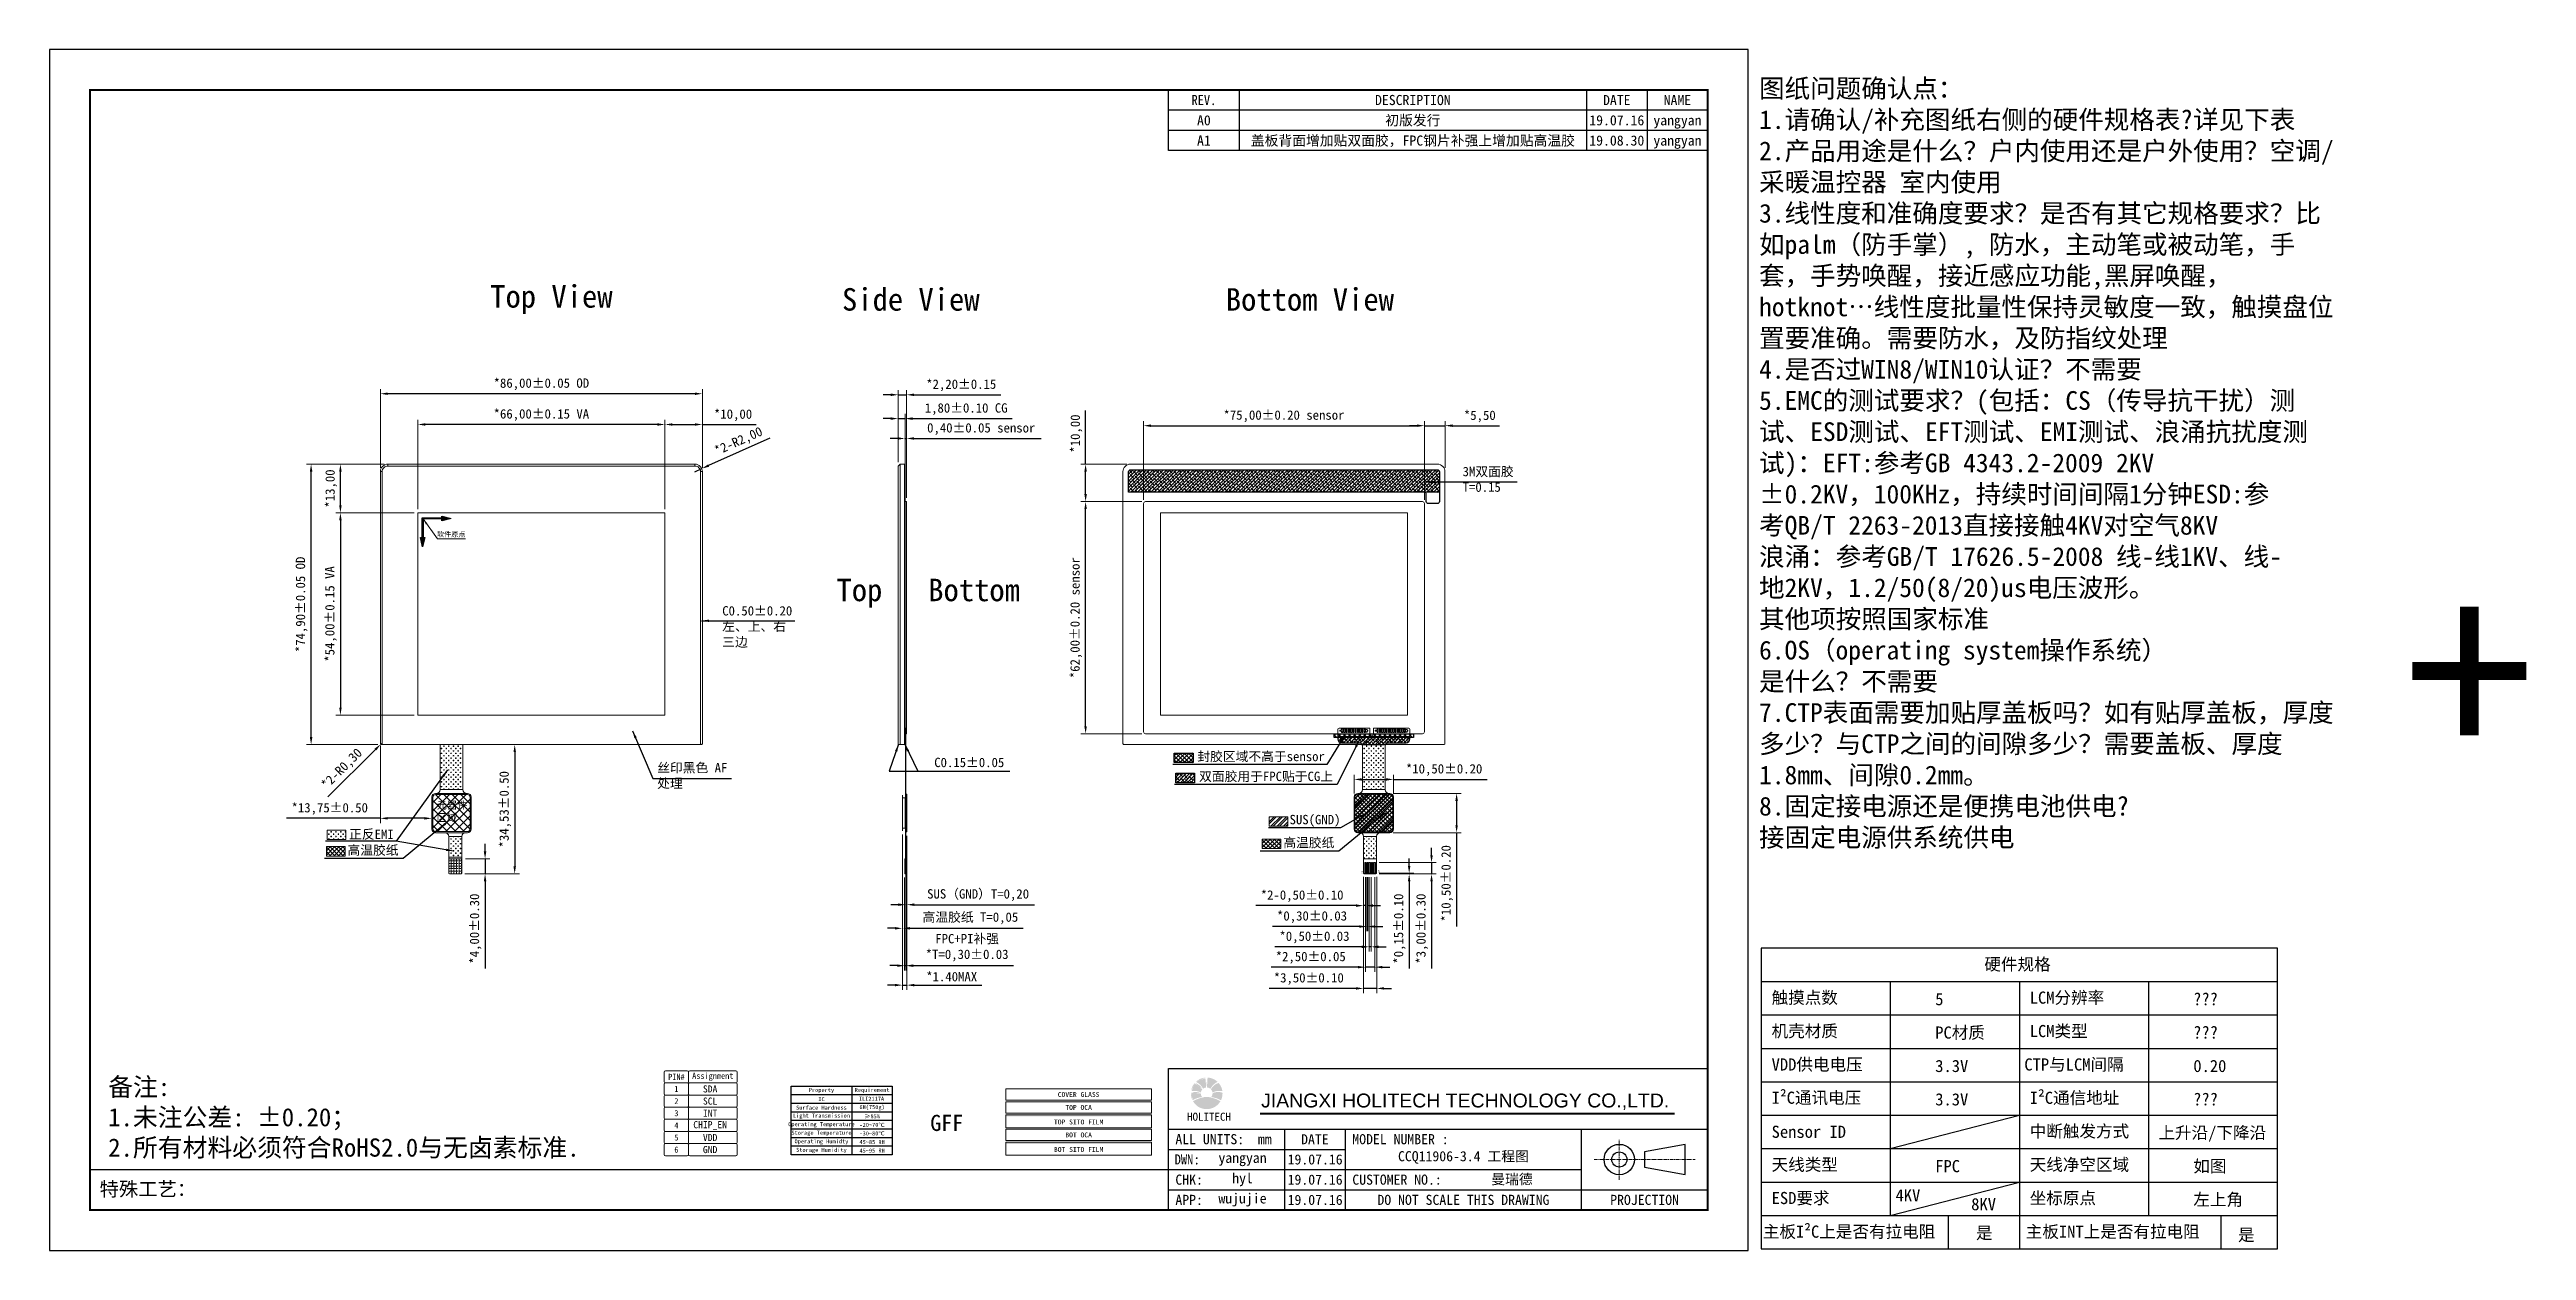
# Model space of a CAD drawing. Header units: millimetres. Extents: x 1946 to 4611, y 2266 to 2855.
# Drawn here: x 1946 to 2608, y 2534 to 2855 of the extents above; entities that cross this region are included whole.
import ezdxf
from ezdxf.enums import TextEntityAlignment as Align

# ---------------------------------------------------------------- set-up
doc = ezdxf.new("R2010")
doc.units = ezdxf.units.MM
doc.linetypes.add('CENTER', pattern=[0.6, 0.375, -0.075, 0.075, -0.075])
for name, color, linetype in [('Adhesive', 2, 'Continuous'), ('Dim', 4, 'Continuous'), ('ITO', 6, 'Continuous'), ('Mylar', 2, 'Continuous'), ('Sealant', 3, 'Continuous')]:
    doc.layers.add(name, color=color, linetype=linetype)
for name, color, linetype, lineweight in [('Axis', 8, 'CENTER', 0), ('Cover Lens', 152, 'Continuous', 0), ('EMI', 5, 'Continuous', 0), ('FPC', 30, 'Continuous', 0), ('FPC Stiffener', 7, 'Continuous', 0), ('OCA', 3, 'Continuous', 0), ('Sensor', 6, 'Continuous', 0)]:
    doc.layers.add(name, color=color, linetype=linetype, lineweight=lineweight)
doc.styles.add('Arial', font='arial.ttf')
doc.styles.add('Times New Roman', font='times.ttf')
doc.styles.add('宋体', font='')
doc.styles.add('常规', font='')
doc.styles.get('宋体').set_extended_font_data('SimSun')
doc.styles.get('常规').set_extended_font_data('SimSun')
doc.dimstyles.new('DIM', dxfattribs={"dimtxt": 2.5, "dimasz": 2, "dimexe": 1.25, "dimexo": 1, "dimgap": 1, "dimtad": 1, "dimzin": 1, "dimtxsty": '宋体', "dimcen": 2.5, "dimazin": 0, "dimtfac": 1, "dimtmove": 0, "dimatfit": 3, "dimfxl": 0, "dimlwe": 0, "dimarcsym": 0})
pattern_1 = [(0, (-183.58656, -0.919), (0.635, 0.635), [0.3175, -0.9525]), (90, (-183.4278, -1.07774), (-0.635, 0.635), [0.3175, -0.9525])]

msp = doc.modelspace()

# ---------------------------------------------------------------- texts
at = {"color": 1, "lineweight": 0, "insert": (2402.95526, 2846.81256), "char_height": 5, "attachment_point": 1, "style": '宋体'}
msp.add_mtext_dynamic_manual_height_columns('{\\fSimSun|b1|i0|c134|p2;图纸问题确认点：\\P1.请确认/补充图纸右侧的硬件规格表?\\C2;详见下表\\P\\C1;2.}产品用途是什么？户内使用还是户外使用？{\\C2;空调/采暖温控器 室内使用}\\P3.线性度和准确度要求？是否有其它规格要求？比如palm（防手掌）, 防水，主动笔或被动笔，手套，{\\fSimSun|b1|i0|c134|p2;手势唤醒，接近感应功能,黑屏唤醒，hotknot}…{\\C2;线性度批量性保持灵敏度一致，触摸盘位置要准确。需要防水，及防指纹处理}\\P4.是否过WIN8/WIN10认证？{\\C2;不需要\\P}5.EMC的测试要求？(包括：CS（传导抗干扰）测试、ESD测试、EFT测试、EMI测试、浪涌抗扰度测试){\\C256;：\\C2;EFT:参考GB 4343.2-2009 2KV\\P±0.2KV，100KHz，持续时间间隔1分钟ESD:参\\P考QB/T 2263-2013直接接触4KV对空气8KV\\P浪涌：参考GB/T 17626.5-2008 线-线1KV、线-\\P地2KV，1.2/50(8/20)us电压波形。\\P其他项按照国家标准\\P}6.OS（operating system操作系统）\\P是什么？{\\C2;不需要}\\P7.CTP表面需要加贴厚盖板吗？如有贴厚盖板，厚度多少？与CTP之间的间隙多少？{\\C2;需要盖板、厚度1.8mm、间隙0.2mm。}\\P8.固定接电源还是便携电池供电?\\P{\\C2;接固定电源供系统供电}', width=155.0151479, gutter_width=12.5, heights=[232.144], dxfattribs=at)
at = {"color": 4, "char_height": 2.5, "attachment_point": 1, "style": '宋体'}
for s, width, insert in [('C0.50%%P0.20\\P左、上、右三边', 20.378047, (2126.08408, 2706.04061)), ('丝印黑色 AF处理', 20.324046, (2108.72069, 2664.13883))]:
    msp.add_mtext_dynamic_manual_height_columns(s, width=width, gutter_width=12.5, heights=[0], dxfattribs=dict(at, insert=insert))
at = {"layer": 'Cover Lens', "lineweight": 0, "insert": (2221.25282, 2575.58599), "char_height": 1.296, "attachment_point": 5, "style": '宋体'}
msp.add_mtext('COVER GLASS', dxfattribs=at)
at = {"layer": 'Dim', "color": 3, "style": '宋体'}
msp.add_text('+', height=50, dxfattribs=at).set_placement((2575.62509, 2663.59555))
at = {"layer": 'Dim', "style": '常规'}
for p in [(2291.5445, 2672.98505), (2297.51763, 2672.98505), (2301.00763, 2672.98505), (2308.22964, 2672.98505)]:
    msp.add_text('GND', height=0.2, rotation=270, dxfattribs=at).set_placement(p)
at = {"layer": 'Dim', "color": 1, "style": '宋体'}
for s, p in [('pin6', (2296.83169, 2635.42134)), ('pin1', (2301.28847, 2635.49408))]:
    msp.add_text(s, height=0.3, rotation=270, dxfattribs=at).set_placement(p)
at = {"layer": 'Dim', "lineweight": 0, "style": '宋体'}
for s, height, p in [('5', 3.2434, (2449.99104, 2599.44168)), ('PC材质', 3.243402, (2449.99104, 2590.52232)), ('3.3V', 3.243402, (2449.99104, 2581.60297)), ('0.20', 3.243402, (2518.91334, 2581.60297)), ('3.3V', 3.243402, (2449.99104, 2572.68361)), ('上升沿/下降沿', 3.243402, (2509.59515, 2563.76425)), ('FPC', 3.243402, (2449.99104, 2554.8449)), ('如图', 3.243402, (2518.91334, 2554.8449)), ('4KV', 3.243402, (2439.39568, 2547.05517)), ('8KV', 3.243402, (2459.60188, 2544.68457)), ('左上角', 3.243402, (2518.91334, 2545.92554)), ('是', 3.2434, (2460.8512, 2537.00619)), ('是', 3.2434, (2530.8352, 2536.47512))]:
    msp.add_text(s, height=height, dxfattribs=at).set_placement(p)
at = {"layer": 'Dim', "color": 1, "lineweight": 0, "style": '宋体'}
for p in [(2518.91334, 2599.44168), (2518.91334, 2590.52232), (2518.91334, 2572.68361)]:
    msp.add_text('???', height=3.243402, dxfattribs=at).set_placement(p)
at = {"layer": 'Dim', "color": 2, "lineweight": 0, "char_height": 6, "attachment_point": 5, "style": '宋体'}
for s, insert in [('Top View', (2080.46685, 2787.90602)), ('Side View', (2176.43258, 2787.90602)), ('Bottom View', (2283.00128, 2787.90602)), ('Top   Bottom', (2181.09141, 2709.49448))]:
    msp.add_mtext(s, dxfattribs=dict(at, insert=insert))
at = {"layer": 'Dim', "attachment_point": 1, "style": '宋体'}
for s, width, insert, char_height in [('3M双面胶 T=0.15', 16.5646659, (2323.79011, 2743.24317), 2.5), ('元器件区域', 8.3576114, (2049.8496, 2653.89069), 2)]:
    msp.add_mtext_dynamic_manual_height_columns(s, width=width, gutter_width=12.5, heights=[0], dxfattribs=dict(at, insert=insert, char_height=char_height))
at = {"layer": 'Dim', "linetype": 'ByBlock', "lineweight": 0, "char_height": 2.5, "attachment_point": 5, "style": '宋体'}
for s, insert in [('C0.15%%P0.05', (2192.05269, 2664.26679)), ('封胶区域不高于sensor', (2269.98133, 2665.74134)), ('双面胶用于FPC贴于CG上', (2271.30791, 2660.42383)), ('正反EMI', (2032.3951, 2644.98541)), ('SUS(GND)', (2284.3749, 2648.69811)), ('高温胶纸', (2032.8452, 2640.72581)), ('高温胶纸', (2282.72627, 2642.72073))]:
    msp.add_mtext(s, dxfattribs=dict(at, insert=insert))
at = {"layer": 'Dim', "lineweight": 0, "style": '宋体'}
for s, insert, char_height, attachment_point in [('备注:\\P1.未注公差: ±0.20；\\P2.所有材料必须符合{\\C1;RoHS2.0}与{\\C2;无卤素}标准.', (1962.1162, 2558.45564), 4.86, 7), ('PIN#', (2113.84672, 2580.31175), 1.62, 5), ('Assignment', (2123.56672, 2580.31175), 1.62, 5), ('2', (2113.84672, 2573.83175), 1.62, 5), ('1', (2113.84672, 2577.07175), 1.62, 5), ('{\\H1.1667x;\\C1;SDA}', (2122.85439, 2577.07175), 1.62, 5), ('{\\H1.1667x;\\C1;SCL}', (2122.85439, 2573.83175), 1.62, 5), ('4', (2113.84672, 2567.35175), 1.62, 5), ('3', (2113.84672, 2570.59175), 1.62, 5), ('{\\H1.1667x;\\C1;CHIP_EN}', (2122.85439, 2567.35175), 1.62, 5), ('{\\H1.1667x;\\C1;INT}', (2122.85439, 2570.59175), 1.62, 5), ('5', (2113.84672, 2564.11175), 1.62, 5), ('6', (2113.84672, 2560.87175), 1.62, 5), ('{\\H1.1667x;\\C1;VDD}', (2122.85439, 2564.11175), 1.62, 5), ('{\\H1.1667x;\\C1;GND}', (2122.85439, 2560.87175), 1.62, 5)]:
    msp.add_mtext(s, dxfattribs=dict(at, insert=insert, char_height=char_height, attachment_point=attachment_point))
at = {"layer": 'Dim', "color": 1, "lineweight": 0, "insert": (2165.94248, 2574.46843), "char_height": 1.080034, "width": 4.028902842772882e-14, "attachment_point": 5, "style": '宋体'}
msp.add_mtext('ILI2117A', dxfattribs=at)
at = {"layer": 'Dim', "lineweight": 0, "char_height": 1.080034, "width": 4.028902842772882e-14, "attachment_point": 5, "style": '宋体'}
for s, insert in [('6H(750g)', (2166.10239, 2572.06665)), ('-20~70℃', (2166.10239, 2567.48422)), ('≥85%', (2166.10239, 2569.77544)), ('45~85 RH', (2166.10239, 2562.9018)), ('45~95 RH', (2166.10239, 2560.61058)), ('-30~80℃', (2166.10239, 2565.19301))]:
    msp.add_mtext(s, dxfattribs=dict(at, insert=insert))
at = {"layer": 'Dim', "color": 254, "lineweight": 0, "insert": (2186.04289, 2567.97657), "char_height": 4.32, "attachment_point": 5, "style": '宋体'}
msp.add_mtext('GFF', dxfattribs=at)
at = {"layer": 'Dim', "color": 4, "lineweight": 0, "char_height": 2.7, "attachment_point": 5, "style": '宋体'}
for s, insert in [('CCQ11906-3.4 工程图', (2324.0062, 2558.77964)), ('yangyan', (2265.0179, 2558.23964)), ('hyl', (2265.0179, 2552.83964)), ('19.07.16', (2284.4062, 2558.23964)), ('19.07.16', (2284.4062, 2552.83964)), ('曼瑞德', (2336.97408, 2552.83964)), ('wujujie', (2265.0179, 2547.43964)), ('19.07.16', (2284.4062, 2547.43964))]:
    msp.add_mtext(s, dxfattribs=dict(at, insert=insert))
at = {"layer": 'OCA', "lineweight": 0, "char_height": 1.296, "attachment_point": 5, "style": '宋体'}
for s, insert in [('TOP OCA', (2221.25282, 2572.12999)), ('BOT OCA', (2221.25282, 2564.78599))]:
    msp.add_mtext(s, dxfattribs=dict(at, insert=insert))
at = {"layer": 'Sensor', "color": 6, "lineweight": 0, "char_height": 1.296, "attachment_point": 5, "style": '宋体'}
for s, insert in [('TOP SITO FILM', (2221.25282, 2568.24199)), ('BOT SITO FILM', (2221.25282, 2560.89799))]:
    msp.add_mtext(s, dxfattribs=dict(at, insert=insert))

# ---------------------------------------------------------------- blocks, each defined once
blk = doc.blocks.new('CG1')
at = {"layer": 'Cover Lens'}
for p, q in [((-41, 66.5), (-41, 67)), ((41, 66.5), (41, 67)), ((-42.5, 65), (-43, 65)), ((42.5, 65), (43, 65))]:
    blk.add_line(p, q, dxfattribs=at)
blk.add_lwpolyline([(-43, -7.6), (-43, 65, -0.414214), (-41, 67), (41, 67, -0.414214), (43, 65), (43, -7.6, -0.414214), (42.7, -7.9), (-42.7, -7.9, -0.414214)], format="xyb", close=True, dxfattribs=at)
blk.add_lwpolyline([(-42.5, -7.9), (-42.5, 65, -0.414214), (-41, 66.5), (41, 66.5, -0.414214), (42.5, 65), (42.5, -7.9)], format="xyb", dxfattribs=at)
blk.add_lwpolyline([(-33, 0), (33, 0), (33, 54), (-33, 54)], close=True, dxfattribs=at)
blk = doc.blocks.new('CG2')
at = {"layer": 'Cover Lens'}
blk.add_lwpolyline([(43, -7.6), (43, 65, 0.414214), (41, 67), (-41, 67, 0.414214), (-43, 65), (-43, -7.6, 0.414214), (-42.7, -7.9), (42.7, -7.9, 0.414214)], format="xyb", close=True, dxfattribs=at)
blk.add_lwpolyline([(33, 0), (-33, 0), (-33, 54), (33, 54)], close=True, dxfattribs=at)
blk = doc.blocks.new('*D10')
at = {"layer": 'Defpoints', "color": 0}
for p in [(2044.79, 2754.55), (2044.79, 2730.95), (2110.79, 2730.95)]:
    blk.add_point(p, dxfattribs=at)
at = {"layer": 'Dim', "color": 0, "lineweight": 0}
for p, q in [((2044.79, 2731.95), (2044.79, 2755.8)), ((2110.79, 2731.95), (2110.79, 2755.8))]:
    blk.add_line(p, q, dxfattribs=at)
at = {"layer": 'Dim', "color": 0, "lineweight": -2}
blk.add_line((2108.79, 2754.55), (2046.79, 2754.55), dxfattribs=at)
at = {"layer": 'Dim', "color": 0}
for points in [[(2046.79, 2754.88), (2046.79, 2754.22), (2044.79, 2754.55)], [(2108.79, 2754.88), (2108.79, 2754.22), (2110.79, 2754.55)]]:
    blk.add_solid(points, dxfattribs=at)
at = {"layer": 'Dim', "color": 0, "insert": (2077.79, 2757.07), "char_height": 2.5, "attachment_point": 5, "style": '宋体'}
blk.add_mtext('{\\C2;*}66,00%%P0.15 VA', dxfattribs=at)
blk = doc.blocks.new('*D11')
at = {"layer": 'Defpoints', "color": 0}
for p in [(2034.79, 2762.77), (2034.79, 2741.95), (2120.79, 2741.95)]:
    blk.add_point(p, dxfattribs=at)
at = {"layer": 'Dim', "color": 0, "lineweight": 0}
for p, q in [((2034.79, 2742.95), (2034.79, 2764.02)), ((2120.79, 2742.95), (2120.79, 2764.02))]:
    blk.add_line(p, q, dxfattribs=at)
at = {"layer": 'Dim', "color": 0, "lineweight": -2}
blk.add_line((2118.79, 2762.77), (2036.79, 2762.77), dxfattribs=at)
at = {"layer": 'Dim', "color": 0}
for points in [[(2036.79, 2763.1), (2036.79, 2762.43), (2034.79, 2762.77)], [(2118.79, 2763.1), (2118.79, 2762.43), (2120.79, 2762.77)]]:
    blk.add_solid(points, dxfattribs=at)
at = {"layer": 'Dim', "color": 0, "insert": (2077.79, 2765.29), "char_height": 2.5, "attachment_point": 5, "style": '宋体'}
blk.add_mtext('{\\C2;*}86,00%%P0.05 OD', dxfattribs=at)
blk = doc.blocks.new('*D12')
at = {"layer": 'Defpoints', "color": 0}
for p in [(2120.79, 2754.55), (2120.79, 2741.95), (2110.79, 2730.95)]:
    blk.add_point(p, dxfattribs=at)
at = {"layer": 'Dim', "color": 0, "lineweight": 0}
for p, q in [((2110.79, 2731.95), (2110.79, 2755.8)), ((2120.79, 2742.95), (2120.79, 2755.8))]:
    blk.add_line(p, q, dxfattribs=at)
at = {"layer": 'Dim', "color": 0, "lineweight": -2}
for p, q in [((2112.79, 2754.55), (2118.79, 2754.55)), ((2120.79, 2754.55), (2135.15, 2754.55))]:
    blk.add_line(p, q, dxfattribs=at)
at = {"layer": 'Dim', "color": 0}
for points in [[(2112.79, 2754.88), (2112.79, 2754.22), (2110.79, 2754.55)], [(2118.79, 2754.88), (2118.79, 2754.22), (2120.79, 2754.55)]]:
    blk.add_solid(points, dxfattribs=at)
at = {"layer": 'Dim', "color": 0, "insert": (2128.97, 2757.01), "char_height": 2.5, "attachment_point": 5, "style": '宋体'}
blk.add_mtext('{\\C2;*}10,00', dxfattribs=at)
blk = doc.blocks.new('*D13')
at = {"layer": 'Defpoints', "color": 0}
for p in [(2118.79, 2741.95), (2120.62, 2742.77)]:
    blk.add_point(p, dxfattribs=at)
at = {"layer": 'Dim', "color": 0, "lineweight": -2}
for p, q in [((2138.8, 2750.9), (2122.44, 2743.58)), ((2118.79, 2741.95), (2120.62, 2742.77))]:
    blk.add_line(p, q, dxfattribs=at)
at = {"layer": 'Dim', "color": 0}
blk.add_solid([(2122.31, 2743.89), (2122.58, 2743.28), (2120.62, 2742.77)], dxfattribs=at)
at = {"layer": 'Dim', "color": 0, "insert": (2130.53, 2749.89), "char_height": 2.5, "attachment_point": 5, "rotation": 24.08897, "style": '宋体'}
blk.add_mtext('{\\C2;*}2-R2,00', dxfattribs=at)
blk = doc.blocks.new('*D14')
at = {"layer": 'Defpoints', "color": 0}
for p in [(2034.88, 2669.14), (2035.09, 2669.35)]:
    blk.add_point(p, dxfattribs=at)
at = {"layer": 'Dim', "color": 0, "lineweight": -2}
for p, q in [((2020.76, 2655.09), (2033.46, 2667.73)), ((2035.09, 2669.35), (2034.88, 2669.14))]:
    blk.add_line(p, q, dxfattribs=at)
at = {"layer": 'Dim', "color": 0}
blk.add_solid([(2033.23, 2667.96), (2033.7, 2667.49), (2034.88, 2669.14)], dxfattribs=at)
at = {"layer": 'Dim', "color": 0, "insert": (2024.67, 2662.45), "char_height": 2.5, "attachment_point": 5, "rotation": 44.85501, "style": '宋体'}
blk.add_mtext('{\\C2;*}2-R0,30', dxfattribs=at)
blk = doc.blocks.new('*D15')
at = {"layer": 'Defpoints', "color": 0}
for p in [(2044.79, 2730.95), (2024.13, 2676.95), (2044.79, 2676.95)]:
    blk.add_point(p, dxfattribs=at)
at = {"layer": 'Dim', "color": 0, "lineweight": 0}
for p, q in [((2043.79, 2730.95), (2022.88, 2730.95)), ((2043.79, 2676.95), (2022.88, 2676.95))]:
    blk.add_line(p, q, dxfattribs=at)
at = {"layer": 'Dim', "color": 0, "lineweight": -2}
blk.add_line((2024.13, 2728.95), (2024.13, 2678.95), dxfattribs=at)
at = {"layer": 'Dim', "color": 0}
for points in [[(2023.8, 2728.95), (2024.47, 2728.95), (2024.13, 2730.95)], [(2023.8, 2678.95), (2024.47, 2678.95), (2024.13, 2676.95)]]:
    blk.add_solid(points, dxfattribs=at)
at = {"layer": 'Dim', "color": 0, "insert": (2021.61, 2703.95), "char_height": 2.5, "attachment_point": 5, "rotation": 90, "style": '宋体'}
blk.add_mtext('{\\C2;*}54,00%%P0.15 VA', dxfattribs=at)
blk = doc.blocks.new('*D16')
at = {"layer": 'Defpoints', "color": 0}
for p in [(2016.3, 2743.95), (2036.79, 2743.95), (2035.09, 2669.05)]:
    blk.add_point(p, dxfattribs=at)
at = {"layer": 'Dim', "color": 0, "lineweight": 0}
for p, q in [((2035.79, 2743.95), (2015.05, 2743.95)), ((2034.09, 2669.05), (2015.05, 2669.05))]:
    blk.add_line(p, q, dxfattribs=at)
at = {"layer": 'Dim', "color": 0, "lineweight": -2}
blk.add_line((2016.3, 2671.05), (2016.3, 2741.95), dxfattribs=at)
at = {"layer": 'Dim', "color": 0}
for points in [[(2015.97, 2741.95), (2016.64, 2741.95), (2016.3, 2743.95)], [(2015.97, 2671.05), (2016.64, 2671.05), (2016.3, 2669.05)]]:
    blk.add_solid(points, dxfattribs=at)
at = {"layer": 'Dim', "color": 0, "insert": (2013.78, 2706.5), "char_height": 2.5, "attachment_point": 5, "rotation": 90, "style": '宋体'}
blk.add_mtext('{\\C2;*}74,90%%P0.05 OD', dxfattribs=at)
blk = doc.blocks.new('*D17')
at = {"layer": 'Defpoints', "color": 0}
for p in [(2024.13, 2743.95), (2036.79, 2743.95), (2044.79, 2730.95)]:
    blk.add_point(p, dxfattribs=at)
at = {"layer": 'Dim', "color": 0, "lineweight": 0}
for p, q in [((2035.79, 2743.95), (2022.88, 2743.95)), ((2043.79, 2730.95), (2022.88, 2730.95))]:
    blk.add_line(p, q, dxfattribs=at)
at = {"layer": 'Dim', "color": 0, "lineweight": -2}
blk.add_line((2024.13, 2732.95), (2024.13, 2741.95), dxfattribs=at)
at = {"layer": 'Dim', "color": 0}
for points in [[(2023.8, 2741.95), (2024.47, 2741.95), (2024.13, 2743.95)], [(2023.8, 2732.95), (2024.47, 2732.95), (2024.13, 2730.95)]]:
    blk.add_solid(points, dxfattribs=at)
at = {"layer": 'Dim', "color": 0, "insert": (2021.68, 2737.45), "char_height": 2.5, "attachment_point": 5, "rotation": 90, "style": '宋体'}
blk.add_mtext('{\\C2;*}13,00', dxfattribs=at)
blk = doc.blocks.new('*D18')
at = {"layer": 'Defpoints', "color": 0}
for p in [(2313.59, 2754.23), (2238.59, 2733.45), (2313.59, 2733.45)]:
    blk.add_point(p, dxfattribs=at)
at = {"layer": 'Dim', "color": 0, "lineweight": 0}
for p, q in [((2238.59, 2734.45), (2238.59, 2755.48)), ((2313.59, 2734.45), (2313.59, 2755.48))]:
    blk.add_line(p, q, dxfattribs=at)
at = {"layer": 'Dim', "color": 0, "lineweight": -2}
blk.add_line((2240.59, 2754.23), (2311.59, 2754.23), dxfattribs=at)
at = {"layer": 'Dim', "color": 0}
for points in [[(2240.59, 2754.57), (2240.59, 2753.9), (2238.59, 2754.23)], [(2311.59, 2754.57), (2311.59, 2753.9), (2313.59, 2754.23)]]:
    blk.add_solid(points, dxfattribs=at)
at = {"layer": 'Dim', "color": 0, "insert": (2276.09, 2756.75), "char_height": 2.5, "attachment_point": 5, "style": '宋体'}
blk.add_mtext('{\\C2;*}75,00%%P0.20 sensor', dxfattribs=at)
blk = doc.blocks.new('*D19')
at = {"layer": 'Defpoints', "color": 0}
for p in [(2223.12, 2733.95), (2239.09, 2733.95), (2239.09, 2671.95)]:
    blk.add_point(p, dxfattribs=at)
at = {"layer": 'Dim', "color": 0, "lineweight": 0}
for p, q in [((2238.09, 2733.95), (2221.87, 2733.95)), ((2238.09, 2671.95), (2221.87, 2671.95))]:
    blk.add_line(p, q, dxfattribs=at)
at = {"layer": 'Dim', "color": 0, "lineweight": -2}
blk.add_line((2223.12, 2673.95), (2223.12, 2731.95), dxfattribs=at)
at = {"layer": 'Dim', "color": 0}
for points in [[(2222.78, 2731.95), (2223.45, 2731.95), (2223.12, 2733.95)], [(2222.78, 2673.95), (2223.45, 2673.95), (2223.12, 2671.95)]]:
    blk.add_solid(points, dxfattribs=at)
at = {"layer": 'Dim', "color": 0, "insert": (2220.6, 2702.95), "char_height": 2.5, "attachment_point": 5, "rotation": 90, "style": '宋体'}
blk.add_mtext('{\\C2;*}62,00%%P0.20 sensor', dxfattribs=at)
blk = doc.blocks.new('*D20')
at = {"layer": 'Defpoints', "color": 0}
for p in [(2223.12, 2743.95), (2235.09, 2743.95), (2239.09, 2733.95)]:
    blk.add_point(p, dxfattribs=at)
at = {"layer": 'Dim', "color": 0, "lineweight": -2}
for p, q in [((2223.12, 2743.95), (2223.12, 2758.31)), ((2223.12, 2735.95), (2223.12, 2741.95))]:
    blk.add_line(p, q, dxfattribs=at)
at = {"layer": 'Dim', "color": 0, "lineweight": 0}
for p, q in [((2234.09, 2743.95), (2221.87, 2743.95)), ((2238.09, 2733.95), (2221.87, 2733.95))]:
    blk.add_line(p, q, dxfattribs=at)
at = {"layer": 'Dim', "color": 0}
for points in [[(2222.78, 2741.95), (2223.45, 2741.95), (2223.12, 2743.95)], [(2222.78, 2735.95), (2223.45, 2735.95), (2223.12, 2733.95)]]:
    blk.add_solid(points, dxfattribs=at)
at = {"layer": 'Dim', "color": 0, "insert": (2220.66, 2752.13), "char_height": 2.5, "attachment_point": 5, "rotation": 90, "style": '宋体'}
blk.add_mtext('{\\C2;*}10,00', dxfattribs=at)
blk = doc.blocks.new('*D21')
at = {"layer": 'Defpoints', "color": 0}
for p in [(2319.09, 2754.23), (2319.09, 2741.95), (2313.59, 2733.45)]:
    blk.add_point(p, dxfattribs=at)
at = {"layer": 'Dim', "color": 0, "lineweight": -2}
for p, q in [((2311.59, 2754.23), (2309.59, 2754.23)), ((2313.59, 2754.23), (2319.09, 2754.23)), ((2321.09, 2754.23), (2333.67, 2754.23))]:
    blk.add_line(p, q, dxfattribs=at)
at = {"layer": 'Dim', "color": 0, "lineweight": 0}
for p, q in [((2313.59, 2734.45), (2313.59, 2755.48)), ((2319.09, 2742.95), (2319.09, 2755.48))]:
    blk.add_line(p, q, dxfattribs=at)
at = {"layer": 'Dim', "color": 0}
for points in [[(2311.59, 2754.57), (2311.59, 2753.9), (2313.59, 2754.23)], [(2321.09, 2754.57), (2321.09, 2753.9), (2319.09, 2754.23)]]:
    blk.add_solid(points, dxfattribs=at)
at = {"layer": 'Dim', "color": 0, "insert": (2328.38, 2756.69), "char_height": 2.5, "attachment_point": 5, "style": '宋体'}
blk.add_mtext('{\\C2;*}5,50', dxfattribs=at)
blk = doc.blocks.new('*D22')
at = {"layer": 'Defpoints', "color": 0}
for p in [(2175.3, 2750.81), (2174.9, 2733.95), (2175.3, 2733.95)]:
    blk.add_point(p, dxfattribs=at)
at = {"layer": 'Dim', "color": 0, "lineweight": 0}
for p, q in [((2174.9, 2734.95), (2174.9, 2752.06)), ((2175.3, 2734.95), (2175.3, 2752.06))]:
    blk.add_line(p, q, dxfattribs=at)
at = {"layer": 'Dim', "color": 0, "lineweight": -2}
for p, q in [((2172.9, 2750.81), (2170.9, 2750.81)), ((2174.9, 2750.81), (2175.3, 2750.81)), ((2177.3, 2750.81), (2211.21, 2750.81))]:
    blk.add_line(p, q, dxfattribs=at)
at = {"layer": 'Dim', "color": 0}
for points in [[(2172.9, 2751.15), (2172.9, 2750.48), (2174.9, 2750.81)], [(2177.3, 2751.15), (2177.3, 2750.48), (2175.3, 2750.81)]]:
    blk.add_solid(points, dxfattribs=at)
at = {"layer": 'Dim', "color": 0, "insert": (2195.25, 2753.34), "char_height": 2.5, "attachment_point": 5, "style": '宋体'}
blk.add_mtext('0,40%%P0.05 sensor', dxfattribs=at)
blk = doc.blocks.new('*D23')
at = {"layer": 'Defpoints', "color": 0}
for p in [(2174.9, 2756.13), (2173.1, 2743.45), (2174.9, 2743.8)]:
    blk.add_point(p, dxfattribs=at)
at = {"layer": 'Dim', "color": 0, "lineweight": -2}
for p, q in [((2171.1, 2756.13), (2169.1, 2756.13)), ((2173.1, 2756.13), (2174.9, 2756.13)), ((2176.9, 2756.13), (2203.54, 2756.13))]:
    blk.add_line(p, q, dxfattribs=at)
at = {"layer": 'Dim', "color": 0, "lineweight": 0}
for p, q in [((2173.1, 2744.45), (2173.1, 2757.38)), ((2174.9, 2744.8), (2174.9, 2757.38))]:
    blk.add_line(p, q, dxfattribs=at)
at = {"layer": 'Dim', "color": 0}
for points in [[(2171.1, 2756.46), (2171.1, 2755.79), (2173.1, 2756.13)], [(2176.9, 2756.46), (2176.9, 2755.79), (2174.9, 2756.13)]]:
    blk.add_solid(points, dxfattribs=at)
at = {"layer": 'Dim', "color": 0, "insert": (2191.22, 2758.65), "char_height": 2.5, "attachment_point": 5, "style": '宋体'}
blk.add_mtext('1,80%%P0.10 CG', dxfattribs=at)
blk = doc.blocks.new('*D24')
at = {"layer": 'Defpoints', "color": 0}
for p in [(2175.3, 2762.48), (2173.1, 2743.45), (2175.3, 2733.95)]:
    blk.add_point(p, dxfattribs=at)
at = {"layer": 'Dim', "color": 0, "lineweight": -2}
for p, q in [((2171.1, 2762.48), (2169.1, 2762.48)), ((2173.1, 2762.48), (2175.3, 2762.48)), ((2177.3, 2762.48), (2200.51, 2762.48))]:
    blk.add_line(p, q, dxfattribs=at)
at = {"layer": 'Dim', "color": 0, "lineweight": 0}
for p, q in [((2173.1, 2744.45), (2173.1, 2763.73)), ((2175.3, 2734.95), (2175.3, 2763.73))]:
    blk.add_line(p, q, dxfattribs=at)
at = {"layer": 'Dim', "color": 0}
for points in [[(2171.1, 2762.82), (2171.1, 2762.15), (2173.1, 2762.48)], [(2177.3, 2762.82), (2177.3, 2762.15), (2175.3, 2762.48)]]:
    blk.add_solid(points, dxfattribs=at)
at = {"layer": 'Dim', "color": 0, "insert": (2189.91, 2765), "char_height": 2.5, "attachment_point": 5, "style": '宋体'}
blk.add_mtext('{\\C2;*}2,20%%P0.15', dxfattribs=at)
blk = doc.blocks.new('*D25')
at = {"layer": 'Defpoints', "color": 0}
for p in [(2034.79, 2669.85), (2034.79, 2649.36), (2048.54, 2650.77)]:
    blk.add_point(p, dxfattribs=at)
at = {"layer": 'Dim', "color": 0, "lineweight": 0}
for p, q in [((2034.79, 2668.85), (2034.79, 2648.11)), ((2048.54, 2649.77), (2048.54, 2648.11))]:
    blk.add_line(p, q, dxfattribs=at)
at = {"layer": 'Dim', "color": 0, "lineweight": -2}
for p, q in [((2034.79, 2649.36), (2009.77, 2649.36)), ((2046.54, 2649.36), (2036.79, 2649.36))]:
    blk.add_line(p, q, dxfattribs=at)
at = {"layer": 'Dim', "color": 0}
for points in [[(2036.79, 2649.69), (2036.79, 2649.02), (2034.79, 2649.36)], [(2046.54, 2649.69), (2046.54, 2649.02), (2048.54, 2649.36)]]:
    blk.add_solid(points, dxfattribs=at)
at = {"layer": 'Dim', "color": 0, "insert": (2021.28, 2651.88), "char_height": 2.5, "attachment_point": 5, "style": '宋体'}
blk.add_mtext('{\\C2;*}13,75%%P0.50', dxfattribs=at)
blk = doc.blocks.new('*D26')
at = {"layer": 'Defpoints', "color": 0}
for p in [(2060.34, 2669.05), (2056.34, 2634.52), (2070.67, 2634.52)]:
    blk.add_point(p, dxfattribs=at)
at = {"layer": 'Dim', "color": 0, "lineweight": 0}
for p, q in [((2061.34, 2669.05), (2071.92, 2669.05)), ((2057.34, 2634.52), (2071.92, 2634.52))]:
    blk.add_line(p, q, dxfattribs=at)
at = {"layer": 'Dim', "color": 0, "lineweight": -2}
blk.add_line((2070.67, 2667.05), (2070.67, 2636.52), dxfattribs=at)
at = {"layer": 'Dim', "color": 0}
for points in [[(2070.34, 2667.05), (2071, 2667.05), (2070.67, 2669.05)], [(2070.34, 2636.52), (2071, 2636.52), (2070.67, 2634.52)]]:
    blk.add_solid(points, dxfattribs=at)
at = {"layer": 'Dim', "color": 0, "insert": (2068.15, 2651.79), "char_height": 2.5, "attachment_point": 5, "rotation": 90, "style": '宋体'}
blk.add_mtext('{\\C2;*}34,53%%P0.50', dxfattribs=at)
blk = doc.blocks.new('*D27')
at = {"layer": 'Defpoints', "color": 0}
for p in [(2056.34, 2634.52), (2056.54, 2638.52), (2062.76, 2634.52)]:
    blk.add_point(p, dxfattribs=at)
at = {"layer": 'Dim', "color": 0, "lineweight": -2}
for p, q in [((2062.76, 2640.52), (2062.76, 2642.52)), ((2062.76, 2638.52), (2062.76, 2634.52)), ((2062.76, 2632.52), (2062.76, 2609.27))]:
    blk.add_line(p, q, dxfattribs=at)
at = {"layer": 'Dim', "color": 0, "lineweight": 0}
for p, q in [((2057.34, 2634.52), (2064.01, 2634.52)), ((2057.54, 2638.52), (2064.01, 2638.52))]:
    blk.add_line(p, q, dxfattribs=at)
at = {"layer": 'Dim', "color": 0}
for points in [[(2062.42, 2640.52), (2063.09, 2640.52), (2062.76, 2638.52)], [(2062.42, 2632.52), (2063.09, 2632.52), (2062.76, 2634.52)]]:
    blk.add_solid(points, dxfattribs=at)
at = {"layer": 'Dim', "color": 0, "insert": (2060.24, 2619.9), "char_height": 2.5, "attachment_point": 5, "rotation": 90, "style": '宋体'}
blk.add_mtext('{\\C2;*}4,00%%P0.30', dxfattribs=at)
blk = doc.blocks.new('*D28')
at = {"layer": 'Defpoints', "color": 0}
for p in [(2175.15, 2645.72), (2175.35, 2645.72), (2175.35, 2626.29)]:
    blk.add_point(p, dxfattribs=at)
at = {"layer": 'Dim', "color": 0, "lineweight": 0}
for p, q in [((2175.15, 2644.72), (2175.15, 2625.04)), ((2175.35, 2644.72), (2175.35, 2625.04))]:
    blk.add_line(p, q, dxfattribs=at)
at = {"layer": 'Dim', "color": 0, "lineweight": -2}
for p, q in [((2173.15, 2626.29), (2171.15, 2626.29)), ((2175.15, 2626.29), (2175.35, 2626.29)), ((2177.35, 2626.29), (2209.46, 2626.29))]:
    blk.add_line(p, q, dxfattribs=at)
at = {"layer": 'Dim', "color": 0}
for points in [[(2173.15, 2626.63), (2173.15, 2625.96), (2175.15, 2626.29)], [(2177.35, 2626.63), (2177.35, 2625.96), (2175.35, 2626.29)]]:
    blk.add_solid(points, dxfattribs=at)
at = {"layer": 'Dim', "color": 0, "lineweight": 0, "insert": (2194.41, 2628.86), "char_height": 2.5, "attachment_point": 5, "style": '宋体'}
blk.add_mtext('SUS（GND）T=0,20', dxfattribs=at)
blk = doc.blocks.new('*D29')
at = {"layer": 'Defpoints', "color": 0}
for p in [(2174.2, 2646.02), (2174.25, 2646.02), (2174.25, 2619.98)]:
    blk.add_point(p, dxfattribs=at)
at = {"layer": 'Dim', "color": 0, "lineweight": 0}
for p, q in [((2174.2, 2645.02), (2174.2, 2618.73)), ((2174.25, 2645.02), (2174.25, 2618.73))]:
    blk.add_line(p, q, dxfattribs=at)
at = {"layer": 'Dim', "color": 0, "lineweight": -2}
for p, q in [((2172.2, 2619.98), (2170.2, 2619.98)), ((2174.2, 2619.98), (2174.25, 2619.98)), ((2176.25, 2619.98), (2206.46, 2619.98))]:
    blk.add_line(p, q, dxfattribs=at)
at = {"layer": 'Dim', "color": 0}
for points in [[(2172.2, 2620.32), (2172.2, 2619.65), (2174.2, 2619.98)], [(2176.25, 2620.32), (2176.25, 2619.65), (2174.25, 2619.98)]]:
    blk.add_solid(points, dxfattribs=at)
at = {"layer": 'Dim', "color": 0, "lineweight": 0, "insert": (2192.36, 2622.66), "char_height": 2.5, "attachment_point": 5, "style": '宋体'}
blk.add_mtext('高温胶纸 T=0,05', dxfattribs=at)
blk = doc.blocks.new('*D30')
at = {"layer": 'Defpoints', "color": 0}
for p in [(2174.2, 2646.02), (2175.35, 2645.72), (2175.35, 2604.81)]:
    blk.add_point(p, dxfattribs=at)
at = {"layer": 'Dim', "color": 0, "lineweight": 0}
for p, q in [((2174.2, 2645.02), (2174.2, 2603.56)), ((2175.35, 2644.72), (2175.35, 2603.56))]:
    blk.add_line(p, q, dxfattribs=at)
at = {"layer": 'Dim', "color": 0, "lineweight": -2}
for p, q in [((2172.2, 2604.81), (2170.2, 2604.81)), ((2174.2, 2604.81), (2175.35, 2604.81)), ((2177.35, 2604.81), (2195.37, 2604.81))]:
    blk.add_line(p, q, dxfattribs=at)
at = {"layer": 'Dim', "color": 0}
for points in [[(2172.2, 2605.14), (2172.2, 2604.48), (2174.2, 2604.81)], [(2177.35, 2605.14), (2177.35, 2604.48), (2175.35, 2604.81)]]:
    blk.add_solid(points, dxfattribs=at)
at = {"layer": 'Dim', "color": 0, "lineweight": 0, "insert": (2187.36, 2607.06), "char_height": 2.5, "attachment_point": 5, "style": '宋体'}
blk.add_mtext('{\\C2;*}1.40MAX', dxfattribs=at)
blk = doc.blocks.new('*D31')
at = {"layer": 'Defpoints', "color": 0}
for p in [(2174.8, 2634.52), (2175.1, 2634.52), (2174.8, 2610.01)]:
    blk.add_point(p, dxfattribs=at)
at = {"layer": 'Dim', "color": 0, "lineweight": 0}
for p, q in [((2174.8, 2633.52), (2174.8, 2608.76)), ((2175.1, 2633.52), (2175.1, 2608.76))]:
    blk.add_line(p, q, dxfattribs=at)
at = {"layer": 'Dim', "color": 0, "lineweight": -2}
for p, q in [((2172.8, 2610.01), (2170.8, 2610.01)), ((2174.8, 2610.01), (2175.1, 2610.01)), ((2177.1, 2610.01), (2203.87, 2610.01))]:
    blk.add_line(p, q, dxfattribs=at)
at = {"layer": 'Dim', "color": 0}
for points in [[(2172.8, 2610.34), (2172.8, 2609.67), (2174.8, 2610.01)], [(2177.1, 2610.34), (2177.1, 2609.67), (2175.1, 2610.01)]]:
    blk.add_solid(points, dxfattribs=at)
at = {"layer": 'Dim', "color": 0, "lineweight": 0, "insert": (2191.48, 2614.81), "char_height": 2.5, "attachment_point": 5, "style": '宋体'}
blk.add_mtext('FPC+PI补强\\P{\\C2;*}T=0,30%%P0.03', dxfattribs=at)
blk = doc.blocks.new('硬件规格')
at = {"color": 4}
blk.add_line((-79.77, 20.65), (-53.18, 27.53), dxfattribs=at)
for points in [[(0, 0), (0, 61.94), (-106.36, 61.94), (-106.36, 0)], [(-106.36, 55.06), (0, 55.06)], [(-79.77, 55.06), (-79.77, 6.88)], [(-53.18, 55.06), (-53.18, 0)], [(-26.59, 55.06), (-26.59, 6.88)], [(-106.36, 48.18), (0, 48.18)], [(-106.36, 41.29), (0, 41.29)], [(-106.36, 34.41), (0, 34.41)], [(-106.36, 27.53), (0, 27.53)], [(-106.36, 20.65), (0, 20.65)], [(-106.36, 13.76), (0, 13.76)], [(-79.77, 6.88), (-53.18, 13.76)], [(-106.36, 6.88), (0, 6.88)], [(-67.85, 6.88), (-67.85, 0)], [(-11.67, 6.88), (-11.67, 0)], [(-106.36, 0), (0, 0)]]:
    blk.add_lwpolyline(points, dxfattribs=at)
at = {"color": 4, "attachment_point": 4, "style": '宋体'}
for s, insert, char_height in [('硬件规格', (-60.4, 58.5), 2.503), ('触摸点数', (-104.23, 51.62), 2.503), ('LCM分辨率', (-51.05, 51.62), 2.503), ('机壳材质', (-104.23, 44.73), 2.503), ('LCM类型', (-51.05, 44.73), 2.503), ('VDD供电电压', (-104.23, 37.85), 2.503), ('CTP与LCM间隔', (-52.16, 37.85), 2.503), ('I²C通讯电压', (-104.23, 30.97), 2.503), ('I²C通信地址', (-51.05, 30.97), 2.503), ('中断触发方式', (-51.05, 24.09), 2.503), ('Sensor ID', (-104.23, 24.09), 2.503), ('天线类型', (-104.23, 17.21), 2.503), ('天线净空区域', (-51.05, 17.21), 2.503), ('ESD要求', (-104.23, 10.32), 2.503), ('坐标原点', (-51.05, 10.32), 2.503), ('主板I²C上是否有拉电阻', (-106.04, 3.39), 2.5026), ('主板INT上是否有拉电阻', (-51.86, 3.39), 2.5026)]:
    blk.add_mtext(s, dxfattribs=dict(at, insert=insert, char_height=char_height))
blk = doc.blocks.new('特性参数')
at = {"layer": 'Dim', "flags": 128}
for points in [[(-62.5, 31.8), (-62.5, 42.4), (0, 42.4), (0, 31.8)], [(0, 37.1), (-62.5, 37.1)], [(0, 31.8), (0, 0), (-62.5, 0), (-62.5, 31.8)], [(0, 31.8), (-62.5, 31.8)], [(-25, 42.4), (-25, 31.8)], [(-25, 31.8), (-25, 0)], [(0, 26.5), (-62.5, 26.5)], [(0, 21.2), (-62.5, 21.2)], [(0, 15.9), (-62.5, 15.9)], [(0, 10.6), (-62.5, 10.6)], [(0, 5.3), (-62.5, 5.3)]]:
    blk.add_lwpolyline(points, dxfattribs=at)
at = {"layer": 'Dim', "char_height": 2.5, "width": 9.326163987900191e-14, "attachment_point": 5, "style": '宋体'}
for s, insert in [('Property', (-43.8, 39.8)), ('IC', (-43.8, 34.5)), ('Requirement', (-12.5, 39.8)), ('Operating Temperature', (-43.8, 18.6)), ('Light Transmission', (-43.8, 23.9)), ('Surface Hardness', (-43.8, 29.2)), ('Storage Temperature', (-43.8, 13.3)), ('Operating Humidty', (-43.8, 8)), ('Storage Humidity', (-43.8, 2.7))]:
    blk.add_mtext(s, dxfattribs=dict(at, insert=insert))
blk = doc.blocks.new('REV._Holitech')
at = {"color": 0}
for points in [[(133.33, -5), (0, -5), (0, 0)], [(17.5, -0.01), (17.5, -5.01)]]:
    blk.add_lwpolyline(points, dxfattribs=at)
at = {"layer": 'Dim', "color": 0}
for points in [[(103.33, 0), (103.33, -5)], [(118.33, 0), (118.33, -5)]]:
    blk.add_lwpolyline(points, dxfattribs=at)
blk = doc.blocks.new('REV_Holitech')
at = {"color": 0, "style": 'Times New Roman'}
for tag, p in [('REV.', (8.75, -2.5)), ('DESCRIPTON', (60.42, -2.5)), ('DATE', (110.83, -2.5)), ('NAME', (125.83, -2.5))]:
    blk.add_attdef(tag, text='', height=2.5, dxfattribs=at).set_placement(p, align=Align.MIDDLE_CENTER)
blk = doc.blocks.new('HOLITECH')
h = blk.add_hatch(color=94)
h.set_gradient(color1=(0, 143, 0), color2=(255, 255, 0), tint=1, name='SPHERICAL')
edge = h.paths.add_edge_path()
edge.add_arc((-0.2, -1), 4.37, 97.7798, 127.0413)
edge.add_arc((-2.9, 2.5), 0.13, 206.9862, 307.0413, ccw=False)
edge.add_arc((-13.1, -2.7), 11.4, 26.9862, 63.3955)
edge.add_arc((-8, 7.6), 0.13, 132.0554, 243.3955, ccw=False)
edge.add_arc((-0.2, -1), 11.8, 94.9014, 132.0554, ccw=False)
edge.add_arc((-1.2, 10.4), 0.325, 6.0893, 94.9014, ccw=False)
edge.add_arc((-61.9, 3.9), 61.4, -0.2811, 6.0893, ccw=False)
edge.add_arc((-0.8, 3.6), 0.325, 277.7798, 358.1911, ccw=False)
edge = h.paths.add_edge_path()
edge.add_arc((-4.9, -1.2), 0.325, 1.4975, 65.1441, ccw=False)
edge.add_arc((-0.2, -1), 4.37, 181.4975, 214.2016)
edge.add_arc((-3.9, -3.6), 0.13, -80.1348, 34.2016, ccw=False)
edge.add_arc((-0.2, -25.1), 21.7, 99.8652, 118.4053)
edge.add_arc((-10.7, -5.7), 0.325, 204.0234, 298.4053, ccw=False)
edge.add_arc((-0.2, -1), 11.8, 178.8316, 204.0234, ccw=False)
edge.add_arc((-11.6, -0.8), 0.325, 108.828, 178.8316, ccw=False)
edge.add_arc((-8.7, -9.4), 9.43, 65.1441, 108.828, ccw=False)
edge = h.paths.add_edge_path()
edge.add_arc((-9.4, -8.9), 9.77, 61.1772, 101.9708)
edge.add_arc((-11.5, 1), 0.325, 169.7673, 281.9708, ccw=False)
edge.add_arc((-0.2, -1), 11.8, 139.9895, 169.7673, ccw=False)
edge.add_arc((-9, 6.3), 0.325, 74.4887, 139.9895, ccw=False)
edge.add_arc((-11.2, -1.6), 8.6, 26.1972, 74.4887, ccw=False)
edge.add_arc((-3.7, 2), 0.325, -40.5205, 26.1972, ccw=False)
edge.add_arc((-0.2, -1), 4.37, 139.4795, 169.278)
edge.add_arc((-4.6, -0.2), 0.13, 243.35, 349.278, ccw=False)
edge = h.paths.add_edge_path()
edge.add_arc((-0.2, -1), 4.37, 52.9587, 82.2202, ccw=False)
edge.add_arc((2.5, 2.5), 0.13, 232.9587, 333.0138)
edge.add_arc((12.8, -2.7), 11.4, 116.6045, 153.0138, ccw=False)
edge.add_arc((7.6, 7.6), 0.13, 296.6045, 407.9446)
edge.add_arc((-0.2, -1), 11.8, 47.9446, 85.0986)
edge.add_arc((0.8, 10.4), 0.325, 85.0986, 173.9107)
edge.add_arc((61.5, 3.9), 61.4, 173.9107, 180.2811)
edge.add_arc((0.5, 3.6), 0.325, 181.8089, 262.2202)
edge = h.paths.add_edge_path()
edge.add_arc((4.5, -1.2), 0.325, 114.8559, 178.5025)
edge.add_arc((-0.2, -1), 4.37, 325.7984, 358.5025, ccw=False)
edge.add_arc((3.5, -3.6), 0.13, 145.7984, 260.1348)
edge.add_arc((-0.2, -25.1), 21.7, 61.5947, 80.1348, ccw=False)
edge.add_arc((10.3, -5.7), 0.325, 241.5947, 335.9766)
edge.add_arc((-0.2, -1), 11.8, 335.9766, 361.1684)
edge.add_arc((11.3, -0.8), 0.325, 1.1684, 71.172)
edge.add_arc((8.3, -9.4), 9.43, 71.172, 114.8559)
edge = h.paths.add_edge_path()
edge.add_arc((9, -8.9), 9.77, 78.0292, 118.8228, ccw=False)
edge.add_arc((11.1, 1), 0.325, 258.0292, 370.2327)
edge.add_arc((-0.2, -1), 11.8, 10.2327, 40.0105)
edge.add_arc((8.6, 6.3), 0.325, 40.0105, 105.5113)
edge.add_arc((10.8, -1.6), 8.6, 105.5113, 153.8028)
edge.add_arc((3.4, 2), 0.325, 153.8028, 220.5205)
edge.add_arc((-0.2, -1), 4.37, 10.722, 40.5205, ccw=False)
edge.add_arc((4.2, -0.2), 0.13, 190.722, 296.65)
edge = h.paths.add_edge_path()
edge.add_arc((-0.2, -16.7), 13, 79.0127, 100.9873)
edge.add_arc((2, -27.9), 24.4, 100.9873, 119.7579)
edge.add_arc((-10, -7), 0.325, 119.7579, 211.5041)
edge.add_arc((-0.2, -1), 11.8, 211.5041, 328.4964)
edge.add_arc((9.6, -7), 0.325, 328.4964, 421.548)
edge.add_arc((-2.4, -27.9), 24.4, 60.2595, 79.0127)
at = {"color": 94, "true_color": 0x00ad00, "insert": (1.5, -18.5), "char_height": 6, "attachment_point": 5, "style": '宋体'}
blk.add_mtext('HOLITECH', dxfattribs=at)
blk = doc.blocks.new('工程图框')
at = {"color": 4}
blk.add_lwpolyline([(-525, 0), (0, 0), (0, 371.25), (-525, 371.25)], close=True, dxfattribs=at)
at = {"const_width": 0.625}
blk.add_lwpolyline([(-512.5, 12.5), (-12.5, 12.5), (-12.5, 358.75), (-512.5, 358.75)], close=True, dxfattribs=at)
at = {"color": 0}
for points in [[(-12.5, 352.5), (-179.17, 352.5), (-179.17, 358.75)], [(-157.29, 358.74), (-157.29, 352.49)], [(-179.17, 12.5), (-179.17, 56.25), (-12.5, 56.25), (-12.5, 12.5), (-179.1, 12.5)], [(-179.17, 37.5), (-12.5, 37.5)], [(-179.17, 31.25), (-124.48, 31.25)], [(-143.23, 12.5), (-143.23, 37.5)], [(-51.56, 12.5), (-51.56, 37.5)], [(-512.5, 25), (-51.56, 25)], [(-179.17, 18.75), (-12.5, 18.75)]]:
    blk.add_lwpolyline(points, dxfattribs=at)
at = {"color": 1, "const_width": 0.625, "flags": 128}
blk.add_lwpolyline([(-150.87, 42.31), (-22.75, 42.31)], dxfattribs=at)
blk.add_lwpolyline([(-124.48, 12.5), (-124.48, 37.5)])
at = {"color": 0}
blk.add_lwpolyline([(-19.53, 23.44), (-19.53, 32.81), (-32.03, 30.47), (-32.03, 25.78)], close=True, dxfattribs=at)
for radius in [4.69, 2.34]:
    blk.add_circle((-39.84, 28.12), radius, dxfattribs=at)
at = {"layer": 'Axis', "linetype": 'CENTER', "ltscale": 3, "flags": 128}
for points in [[(-39.84, 21.87), (-39.84, 34.38)], [(-47.66, 28.12), (-16.41, 28.12)]]:
    blk.add_lwpolyline(points, dxfattribs=at)
at = {"layer": 'Dim', "color": 0}
for points in [[(-50, 358.75), (-50, 352.5)], [(-31.25, 358.75), (-31.25, 352.5)]]:
    blk.add_lwpolyline(points, dxfattribs=at)
at = {"xscale": 0.4144504980115298, "yscale": 0.4144504980114926, "zscale": 0.4144504980114861}
blk.add_blockref('HOLITECH', (-167.28, 48.99), dxfattribs=at)
at = {"color": 4, "insert": (-150.56, 45.96), "char_height": 4.3, "attachment_point": 4, "style": 'Arial'}
blk.add_mtext('{\\C3;JIANGXI HOLITECH TECHNOLOGY CO.,LTD.}', dxfattribs=at)
at = {"color": 0, "char_height": 3.125, "style": '宋体'}
for s, insert, width, attachment_point in [(' ALL UNITS:  mm', (-179.17, 34.38), 4.884981308350689e-13, 4), ('{\\W0.9; DWN}:', (-179.17, 28.12), 4.884981308350689e-13, 4), (' CHK:', (-179.17, 21.87), 4.884981308350689e-13, 4), (' APP:', (-179.17, 15.62), 4.884981308350689e-13, 4), ('PROJECTION', (-32.03, 15.62), 6.661338147750939e-13, 5)]:
    blk.add_mtext(s, dxfattribs=dict(at, insert=insert, width=width, attachment_point=attachment_point))
at = {"color": 0, "char_height": 3.125, "attachment_point": 4, "style": '宋体'}
for s, insert in [(' MODEL NUMBER :', (-124.48, 34.38)), ('{\\C256; CUSTOMER NO.:}', (-124.48, 21.87))]:
    blk.add_mtext(s, dxfattribs=dict(at, insert=insert))
at = {"color": 1, "style": '宋体'}
for s, insert, char_height, width, attachment_point in [('{\\fSimSun|b0|i0|c134|p2; 特殊工艺：}', (-512.5, 18.75), 4.375, 4.884981308350689e-13, 4), ('DO NOT SCALE THIS DRAWING', (-88.02, 15.62), 3.125, 6.661338147750939e-13, 5)]:
    blk.add_mtext(s, dxfattribs=dict(at, insert=insert, char_height=char_height, width=width, attachment_point=attachment_point))
at = {"layer": 'Dim', "color": 0, "char_height": 3.125, "attachment_point": 5, "style": '宋体'}
for s, insert in [('{\\W0.9;REV.}', (-168.23, 355.62)), ('DESCRIPTION', (-103.65, 355.62)), ('DATE', (-40.62, 355.63)), ('NAME', (-21.88, 355.63)), ('DATE', (-133.93, 34.38))]:
    blk.add_mtext(s, dxfattribs=dict(at, insert=insert))
blk = doc.blocks.new('*D32')
at = {"layer": 'Defpoints', "color": 0}
for p in [(2305.34, 2659.75), (2294.84, 2655.02), (2305.34, 2655.02)]:
    blk.add_point(p, dxfattribs=at)
at = {"layer": 'Dim', "color": 0, "lineweight": 0}
for p, q in [((2294.84, 2656.02), (2294.84, 2661)), ((2305.34, 2656.02), (2305.34, 2661))]:
    blk.add_line(p, q, dxfattribs=at)
at = {"layer": 'Dim', "color": 0, "lineweight": -2}
for p, q in [((2296.84, 2659.75), (2303.34, 2659.75)), ((2305.34, 2659.75), (2330.36, 2659.75))]:
    blk.add_line(p, q, dxfattribs=at)
at = {"layer": 'Dim', "color": 0}
for points in [[(2296.84, 2660.08), (2296.84, 2659.42), (2294.84, 2659.75)], [(2303.34, 2660.08), (2303.34, 2659.42), (2305.34, 2659.75)]]:
    blk.add_solid(points, dxfattribs=at)
at = {"layer": 'Dim', "color": 0, "insert": (2318.85, 2662.27), "char_height": 2.5, "attachment_point": 5, "style": '宋体'}
blk.add_mtext('{\\C2;*}10,50%%P0.20', dxfattribs=at)
blk = doc.blocks.new('*D33')
at = {"layer": 'Defpoints', "color": 0}
for p in [(2304.21, 2656.02), (2304.21, 2645.52), (2322.19, 2645.52)]:
    blk.add_point(p, dxfattribs=at)
at = {"layer": 'Dim', "color": 0, "lineweight": 0}
for p, q in [((2305.21, 2656.02), (2323.44, 2656.02)), ((2305.21, 2645.52), (2323.44, 2645.52))]:
    blk.add_line(p, q, dxfattribs=at)
at = {"layer": 'Dim', "color": 0, "lineweight": -2}
for p, q in [((2322.19, 2654.02), (2322.19, 2647.52)), ((2322.19, 2645.52), (2322.19, 2620.5))]:
    blk.add_line(p, q, dxfattribs=at)
at = {"layer": 'Dim', "color": 0}
for points in [[(2321.85, 2654.02), (2322.52, 2654.02), (2322.19, 2656.02)], [(2321.85, 2647.52), (2322.52, 2647.52), (2322.19, 2645.52)]]:
    blk.add_solid(points, dxfattribs=at)
at = {"layer": 'Dim', "color": 0, "insert": (2319.67, 2632.01), "char_height": 2.5, "attachment_point": 5, "rotation": 90, "style": '宋体'}
blk.add_mtext('{\\C2;*}10,50%%P0.20', dxfattribs=at)
blk = doc.blocks.new('*D34')
at = {"layer": 'Defpoints', "color": 0}
for p in [(2297.34, 2634.72), (2297.84, 2634.67), (2297.34, 2626.04)]:
    blk.add_point(p, dxfattribs=at)
at = {"layer": 'Dim', "color": 0, "lineweight": 0}
for p, q in [((2297.34, 2633.72), (2297.34, 2624.79)), ((2297.84, 2633.67), (2297.84, 2624.79))]:
    blk.add_line(p, q, dxfattribs=at)
at = {"layer": 'Dim', "color": 0, "lineweight": -2}
for p, q in [((2295.34, 2626.04), (2268.53, 2626.04)), ((2297.84, 2626.04), (2297.34, 2626.04)), ((2299.84, 2626.04), (2301.84, 2626.04))]:
    blk.add_line(p, q, dxfattribs=at)
at = {"layer": 'Dim', "color": 0}
for points in [[(2295.34, 2626.38), (2295.34, 2625.71), (2297.34, 2626.04)], [(2299.84, 2626.38), (2299.84, 2625.71), (2297.84, 2626.04)]]:
    blk.add_solid(points, dxfattribs=at)
at = {"layer": 'Dim', "color": 0, "insert": (2280.93, 2628.56), "char_height": 2.5, "attachment_point": 5, "style": '宋体'}
blk.add_mtext('{\\C2;*}2-0,50%%P0.10', dxfattribs=at)
blk = doc.blocks.new('*D35')
at = {"layer": 'Defpoints', "color": 0}
for p in [(2298.19, 2634.67), (2298.49, 2634.67), (2298.19, 2620.46)]:
    blk.add_point(p, dxfattribs=at)
at = {"layer": 'Dim', "color": 0, "lineweight": 0}
for p, q in [((2298.19, 2633.67), (2298.19, 2619.21)), ((2298.49, 2633.67), (2298.49, 2619.21))]:
    blk.add_line(p, q, dxfattribs=at)
at = {"layer": 'Dim', "color": 0, "lineweight": -2}
for p, q in [((2296.19, 2620.46), (2272.98, 2620.46)), ((2298.49, 2620.46), (2298.19, 2620.46)), ((2300.49, 2620.46), (2302.49, 2620.46))]:
    blk.add_line(p, q, dxfattribs=at)
at = {"layer": 'Dim', "color": 0}
for points in [[(2296.19, 2620.79), (2296.19, 2620.12), (2298.19, 2620.46)], [(2300.49, 2620.79), (2300.49, 2620.12), (2298.49, 2620.46)]]:
    blk.add_solid(points, dxfattribs=at)
at = {"layer": 'Dim', "color": 0, "insert": (2283.58, 2622.98), "char_height": 2.5, "attachment_point": 5, "style": '宋体'}
blk.add_mtext('{\\C2;*}0,30%%P0.03', dxfattribs=at)
blk = doc.blocks.new('*D36')
at = {"layer": 'Defpoints', "color": 0}
for p in [(2298.84, 2634.67), (2299.34, 2634.67), (2298.84, 2615.04)]:
    blk.add_point(p, dxfattribs=at)
at = {"layer": 'Dim', "color": 0, "lineweight": 0}
for p, q in [((2298.84, 2633.67), (2298.84, 2613.79)), ((2299.34, 2633.67), (2299.34, 2613.79))]:
    blk.add_line(p, q, dxfattribs=at)
at = {"layer": 'Dim', "color": 0, "lineweight": -2}
for p, q in [((2296.84, 2615.04), (2273.63, 2615.04)), ((2299.34, 2615.04), (2298.84, 2615.04)), ((2301.34, 2615.04), (2303.34, 2615.04))]:
    blk.add_line(p, q, dxfattribs=at)
at = {"layer": 'Dim', "color": 0}
for points in [[(2296.84, 2615.37), (2296.84, 2614.7), (2298.84, 2615.04)], [(2301.34, 2615.37), (2301.34, 2614.7), (2299.34, 2615.04)]]:
    blk.add_solid(points, dxfattribs=at)
at = {"layer": 'Dim', "color": 0, "insert": (2284.23, 2617.56), "char_height": 2.5, "attachment_point": 5, "style": '宋体'}
blk.add_mtext('{\\C2;*}0,50%%P0.03', dxfattribs=at)
blk = doc.blocks.new('*D37')
at = {"layer": 'Defpoints', "color": 0}
for p in [(2297.84, 2634.67), (2300.34, 2634.67), (2297.84, 2609.61)]:
    blk.add_point(p, dxfattribs=at)
at = {"layer": 'Dim', "color": 0, "lineweight": 0}
for p, q in [((2297.84, 2633.67), (2297.84, 2608.36)), ((2300.34, 2633.67), (2300.34, 2608.36))]:
    blk.add_line(p, q, dxfattribs=at)
at = {"layer": 'Dim', "color": 0, "lineweight": -2}
for p, q in [((2295.84, 2609.61), (2272.63, 2609.61)), ((2300.34, 2609.61), (2297.84, 2609.61)), ((2302.34, 2609.61), (2304.34, 2609.61))]:
    blk.add_line(p, q, dxfattribs=at)
at = {"layer": 'Dim', "color": 0}
for points in [[(2295.84, 2609.94), (2295.84, 2609.28), (2297.84, 2609.61)], [(2302.34, 2609.94), (2302.34, 2609.28), (2300.34, 2609.61)]]:
    blk.add_solid(points, dxfattribs=at)
at = {"layer": 'Dim', "color": 0, "insert": (2283.23, 2612.13), "char_height": 2.5, "attachment_point": 5, "style": '宋体'}
blk.add_mtext('{\\C2;*}2,50%%P0.05', dxfattribs=at)
blk = doc.blocks.new('*D38')
at = {"layer": 'Defpoints', "color": 0}
for p in [(2297.34, 2634.72), (2300.84, 2634.72), (2297.34, 2603.93)]:
    blk.add_point(p, dxfattribs=at)
at = {"layer": 'Dim', "color": 0, "lineweight": 0}
for p, q in [((2297.34, 2633.72), (2297.34, 2602.68)), ((2300.84, 2633.72), (2300.84, 2602.68))]:
    blk.add_line(p, q, dxfattribs=at)
at = {"layer": 'Dim', "color": 0, "lineweight": -2}
for p, q in [((2295.34, 2603.93), (2272.09, 2603.93)), ((2300.84, 2603.93), (2297.34, 2603.93)), ((2302.84, 2603.93), (2304.84, 2603.93))]:
    blk.add_line(p, q, dxfattribs=at)
at = {"layer": 'Dim', "color": 0}
for points in [[(2295.34, 2604.27), (2295.34, 2603.6), (2297.34, 2603.93)], [(2302.84, 2604.27), (2302.84, 2603.6), (2300.84, 2603.93)]]:
    blk.add_solid(points, dxfattribs=at)
at = {"layer": 'Dim', "color": 0, "insert": (2282.71, 2606.46), "char_height": 2.5, "attachment_point": 5, "style": '宋体'}
blk.add_mtext('{\\C2;*}3,50%%P0.10', dxfattribs=at)
blk = doc.blocks.new('*D39')
at = {"layer": 'Defpoints', "color": 0}
for p in [(2300.49, 2634.67), (2300.49, 2634.52), (2309.52, 2634.52)]:
    blk.add_point(p, dxfattribs=at)
at = {"layer": 'Dim', "color": 0, "lineweight": 0}
for p, q in [((2301.49, 2634.67), (2310.77, 2634.67)), ((2301.49, 2634.52), (2310.77, 2634.52))]:
    blk.add_line(p, q, dxfattribs=at)
at = {"layer": 'Dim', "color": 0, "lineweight": -2}
for p, q in [((2309.52, 2636.67), (2309.52, 2638.67)), ((2309.52, 2634.67), (2309.52, 2634.52)), ((2309.52, 2632.52), (2309.52, 2609.27))]:
    blk.add_line(p, q, dxfattribs=at)
at = {"layer": 'Dim', "color": 0}
for points in [[(2309.18, 2636.67), (2309.85, 2636.67), (2309.52, 2634.67)], [(2309.18, 2632.52), (2309.85, 2632.52), (2309.52, 2634.52)]]:
    blk.add_solid(points, dxfattribs=at)
at = {"layer": 'Dim', "color": 0, "insert": (2307, 2619.9), "char_height": 2.5, "attachment_point": 5, "rotation": 90, "style": '宋体'}
blk.add_mtext('{\\C2;*}0,15%%P0.10', dxfattribs=at)
blk = doc.blocks.new('*D40')
at = {"layer": 'Defpoints', "color": 0}
for p in [(2300.49, 2637.52), (2300.49, 2634.52), (2315.5, 2634.52)]:
    blk.add_point(p, dxfattribs=at)
at = {"layer": 'Dim', "color": 0, "lineweight": -2}
for p, q in [((2315.5, 2639.52), (2315.5, 2641.52)), ((2315.5, 2637.52), (2315.5, 2634.52)), ((2315.5, 2632.52), (2315.5, 2609.27))]:
    blk.add_line(p, q, dxfattribs=at)
at = {"layer": 'Dim', "color": 0, "lineweight": 0}
for p, q in [((2301.49, 2637.52), (2316.75, 2637.52)), ((2301.49, 2634.52), (2316.75, 2634.52))]:
    blk.add_line(p, q, dxfattribs=at)
at = {"layer": 'Dim', "color": 0}
for points in [[(2315.17, 2639.52), (2315.83, 2639.52), (2315.5, 2637.52)], [(2315.17, 2632.52), (2315.83, 2632.52), (2315.5, 2634.52)]]:
    blk.add_solid(points, dxfattribs=at)
at = {"layer": 'Dim', "color": 0, "insert": (2312.98, 2619.9), "char_height": 2.5, "attachment_point": 5, "rotation": 90, "style": '宋体'}
blk.add_mtext('{\\C2;*}3,00%%P0.30', dxfattribs=at)
blk = doc.blocks.new('软件原点')
blk.add_hatch(color=2).paths.add_polyline_path([(6.57, 0), (6.57, 0.61), (9.6, -0.15), (6.57, -0.91), (6.57, -0.31), (0.31, -0.31), (0.31, -6.57), (0.91, -6.57), (0.15, -9.6), (-0.61, -6.57), (0, -6.57), (0, 0)])
at = {"color": 2}
blk.add_lwpolyline([(6.57, 0), (6.57, 0.61), (9.6, -0.15), (6.57, -0.91), (6.57, -0.31), (0.31, -0.31), (0.31, -6.57), (0.91, -6.57), (0.15, -9.6), (-0.61, -6.57), (0, -6.57), (0, 0)], close=True, dxfattribs=at)
at = {"color": 2, "insert": (9.7, -5.55), "char_height": 1.7, "attachment_point": 5, "style": '宋体'}
blk.add_mtext('软件原点', dxfattribs=at)
at = {"color": 2}
blk.add_leader([(0.31, -0.31), (5.1, -7.01), (14.51, -7.01)], dimstyle='DIM', override={"dimgap": 1, "dimtad": 0, "dimfxl": 5.346, "dimarcsym": 1}, dxfattribs=at)

# ---------------------------------------------------------------- dimensions: what is measured, and where the dimension line sits
at = {"layer": 'Dim'}
for base, p1, p2, text, picture, middle in [((2034.79319, 2762.76574), (2120.79319, 2741.9507), (2034.79319, 2741.9507), '{\\C2;*}<>%%P0.05 OD', '*D11', (2077.79319, 2765.28657)), ((2175.30283, 2762.4831), (2173.10283, 2743.4507), (2175.30283, 2733.9507), '{\\C2;*}<>%%P0.15', '*D24', (2189.90699, 2765.00393)), ((2044.79319, 2754.55136), (2110.79319, 2730.9507), (2044.79319, 2730.9507), '{\\C2;*}<>%%P0.15 VA', '*D10', (2077.79319, 2757.07219)), ((2120.79319, 2754.55136), (2110.79319, 2730.9507), (2120.79319, 2741.9507), '{\\C2;*}<>', '*D12', (2128.97375, 2757.00969)), ((2174.90283, 2756.12799), (2173.10283, 2743.4507), (2174.90283, 2743.8007), '<>%%P0.10 CG', '*D23', (2191.22227, 2758.64882)), ((2313.58685, 2754.23404), (2238.58685, 2733.4507), (2313.58685, 2733.4507), '{\\C2;*}<>%%P0.20 sensor', '*D18', (2276.08685, 2756.75488)), ((2319.08685, 2754.23404), (2313.58685, 2733.4507), (2319.08685, 2741.9507), '{\\C2;*}<>', '*D21', (2328.37852, 2756.69238)), ((2175.30283, 2750.81492), (2174.90283, 2733.9507), (2175.30283, 2733.9507), '<>%%P0.05 sensor', '*D22', (2195.25421, 2753.33576)), ((2034.79319, 2649.35808), (2048.54319, 2650.77453), (2034.79319, 2669.84986), '{\\C2;*}<>%%P0.50', '*D25', (2021.2793, 2651.87891)), ((2305.33685, 2659.75077), (2294.83685, 2655.02453), (2305.33685, 2655.02453), '{\\C2;*}<>%%P0.20', '*D32', (2318.85074, 2662.2716)), ((2297.33685, 2626.04236), (2297.83685, 2634.67453), (2297.33685, 2634.72453), '{\\C2;*}2-<>%%P0.10', '*D34', (2280.93408, 2628.5632)), ((2297.33685, 2603.93427), (2300.83685, 2634.72453), (2297.33685, 2634.72453), '{\\C2;*}<>%%P0.10', '*D38', (2282.71185, 2606.4551)), ((2297.83685, 2609.60857), (2300.33685, 2634.67453), (2297.83685, 2634.67453), '{\\C2;*}<>%%P0.05', '*D37', (2283.23269, 2612.12941)), ((2298.18685, 2620.45801), (2298.48685, 2634.67453), (2298.18685, 2634.67453), '{\\C2;*}<>%%P0.03', '*D35', (2283.58269, 2622.97884)), ((2298.83685, 2615.03634), (2299.33685, 2634.67453), (2298.83685, 2634.67453), '{\\C2;*}<>%%P0.03', '*D36', (2284.23269, 2617.55717))]:
    dim = msp.add_linear_dim(base=base, p1=p1, p2=p2, text=text, dimstyle='DIM', dxfattribs=at)
    dim.commit()
    dim.dimension.update_dxf_attribs({"geometry": picture, "text_midpoint": middle})
for base, p1, p2, text, picture, middle in [((2223.11736, 2743.9507), (2239.08685, 2733.9507), (2235.08685, 2743.9507), '{\\C2;*}<>', '*D20', (2220.65903, 2752.13125)), ((2016.30168, 2743.9507), (2035.09319, 2669.0507), (2036.79319, 2743.9507), '{\\C2;*}<>%%P0.05 OD', '*D16', (2013.78085, 2706.5007)), ((2024.13336, 2743.9507), (2044.79319, 2730.9507), (2036.79319, 2743.9507), '{\\C2;*}<>', '*D17', (2021.67503, 2737.4507)), ((2223.11736, 2733.9507), (2239.08685, 2671.9507), (2239.08685, 2733.9507), '{\\C2;*}<>%%P0.20 sensor', '*D19', (2220.59653, 2702.9507)), ((2024.13336, 2676.9507), (2044.79319, 2730.9507), (2044.79319, 2676.9507), '{\\C2;*}<>%%P0.15 VA', '*D15', (2021.61253, 2703.9507)), ((2070.66988, 2634.52453), (2060.34416, 2669.0507), (2056.34319, 2634.52453), '{\\C2;*}<>%%P0.50', '*D26', (2068.14905, 2651.78761)), ((2062.75611, 2634.52453), (2056.54319, 2638.52453), (2056.34319, 2634.52453), '{\\C2;*}<>%%P0.30', '*D27', (2060.23528, 2619.89953)), ((2315.50028, 2634.52453), (2300.48685, 2637.52453), (2300.48685, 2634.52453), '{\\C2;*}<>%%P0.30', '*D40', (2312.97945, 2619.89953)), ((2309.51796, 2634.52453), (2300.48685, 2634.67453), (2300.48685, 2634.52453), '{\\C2;*}<>%%P0.10', '*D39', (2306.99713, 2619.89953))]:
    dim = msp.add_linear_dim(base=base, p1=p1, p2=p2, angle=90, text=text, dimstyle='DIM', dxfattribs=at)
    dim.commit()
    dim.dimension.update_dxf_attribs({"geometry": picture, "text_midpoint": middle})
for center, mpoint, picture, middle in [((2118.79319, 2741.9507), (2120.61902, 2742.76701), '*D13', (2130.53255, 2749.8921)), ((2035.09319, 2669.3507), (2034.88052, 2669.1391), '*D14', (2024.66943, 2662.44741))]:
    dim = msp.add_radius_dim(center=center, mpoint=mpoint, text='{\\C2;*}2-<>', dimstyle='DIM', dxfattribs=at)
    dim.commit()
    dim.dimension.update_dxf_attribs({"geometry": picture, "text_midpoint": middle})
dim = msp.add_linear_dim(base=(2322.18628, 2645.52453), p1=(2304.21185, 2656.02453), p2=(2304.21185, 2645.52453), angle=90, text='{\\C2;*}<>%%P0.20', dimstyle='DIM', dxfattribs=at)
dim.commit()
dim.dimension.update_dxf_attribs({"geometry": '*D33', "text_midpoint": (2322.18628, 2632.01064), "dimtype": 160})
at = {"layer": 'Dim', "lineweight": 0}
for base, p1, p2, text, picture, middle in [((2174.25283, 2619.98389), (2174.20283, 2646.02453), (2174.25283, 2646.02453), '高温胶纸 T=<>', '*D29', (2192.35699, 2619.98389)), ((2175.35283, 2604.80942), (2174.20283, 2646.02453), (2175.35283, 2645.72453), '{\\C2;*}1.40MAX', '*D30', (2187.35977, 2604.80942)), ((2175.35283, 2626.29435), (2175.15283, 2645.72453), (2175.35283, 2645.72453), 'SUS（GND）T=<>', '*D28', (2194.40838, 2626.29435)), ((2174.80283, 2610.00651), (2175.10283, 2634.52453), (2174.80283, 2634.52453), 'FPC+PI补强\\P{\\C2;*}T=<>%%P0.03', '*D31', (2191.48477, 2610.00651))]:
    dim = msp.add_linear_dim(base=base, p1=p1, p2=p2, text=text, dimstyle='DIM', override={"dimtxsty": '宋体'}, dxfattribs=at)
    dim.commit()
    dim.dimension.update_dxf_attribs({"geometry": picture, "text_midpoint": middle, "dimtype": 160})

# ---------------------------------------------------------------- hatches: boundary and pattern name
at = {"layer": 'Adhesive'}
h = msp.add_hatch(dxfattribs=at)
h.set_pattern_fill('ANSI38', color=256, scale=0.2, style=0)
h.set_pattern_definition([(45, (-2256.7272, 36.1013), (-0.449012806, 0.449012806), []), (135, (-2256.7272, 36.1013), (-1.34703842, 0.449012806), [1.5875, -0.9525])])
h.paths.add_polyline_path([(2317.58685, 2741.9507, 0.414213562), (2317.08685, 2742.4507), (2235.08685, 2742.4507, 0.414213562), (2234.58685, 2741.9507), (2234.58685, 2736.4507), (2317.58685, 2736.4507)])
h = msp.add_hatch(dxfattribs=at)
h.set_pattern_fill('ANSI38', color=256, scale=0.2, style=0)
h.set_pattern_definition([(45, (-183.58656, -0.919), (-0.44901281, 0.44901281), []), (135, (-183.58656, -0.919), (-1.34703842, 0.44901281), [1.5875, -0.9525])])
edge = h.paths.add_edge_path()
edge.add_line((2309.68685, 2671.1507), (2290.48685, 2671.1507))
edge.add_line((2290.48685, 2671.1507), (2290.48685, 2670.5507))
edge.add_arc((2291.48685, 2670.5507), 1, 180, 270)
edge.add_line((2291.48685, 2669.5507), (2296.08685, 2669.5507))
edge.add_arc((2296.08745, 2668.55128), 0.99942, 29.9808908, 90.03420672, ccw=False)
edge.add_line((2296.95314, 2669.0507), (2303.22056, 2669.0507))
edge.add_arc((2304.08625, 2668.55128), 0.99941, 89.96533157, 150.01937436, ccw=False)
edge.add_line((2304.08685, 2669.5507), (2308.68685, 2669.5507))
edge.add_arc((2308.68685, 2670.5507), 1, 270, 360)
edge.add_line((2309.68685, 2670.5507), (2309.68685, 2671.1507))
h = msp.add_hatch(dxfattribs=at)
h.set_pattern_fill('ANSI38', color=256, scale=0.2, style=0)
h.paths.add_polyline_path([(2252.23166, 2658.87877), (2247.23166, 2658.87877), (2247.23166, 2661.37877), (2252.23166, 2661.37877)])
at = {"layer": 'EMI', "lineweight": 0}
h = msp.add_hatch(dxfattribs=at)
h.set_pattern_fill('CROSS', color=256, scale=0.1, style=0)
h.set_pattern_definition(pattern_1)
h.paths.add_polyline_path([(2056.54319, 2644.52453), (2056.54319, 2639.02453), (2053.04319, 2639.02453), (2053.04319, 2644.52453)])
edge = h.paths.add_edge_path()
edge.add_line((2050.65948, 2669.0507), (2056.9269, 2669.0507))
edge.add_arc((2057.79259, 2668.55128), 0.99942, 150.0191092, 180.35918501)
edge.add_line((2056.79319, 2668.54501), (2056.79319, 2657.02453))
edge.add_line((2056.79319, 2657.02453), (2050.79319, 2657.02453))
edge.add_line((2050.79319, 2657.02453), (2050.79319, 2668.54501))
edge.add_arc((2049.7938, 2668.55128), 0.99941, 359.64035328, 389.98062564)
h = msp.add_hatch(dxfattribs=at)
h.set_pattern_fill('CROSS', color=256, scale=0.1, style=0)
h.set_pattern_definition(pattern_1)
h.paths.add_polyline_path([(2297.33685, 2644.52453), (2297.33685, 2638.52453), (2300.83685, 2638.52453), (2300.83685, 2644.52453)])
edge = h.paths.add_edge_path()
edge.add_line((2309.68685, 2670.9507), (2290.48685, 2670.9507))
edge.add_line((2290.48685, 2670.9507), (2290.48685, 2670.5507))
edge.add_arc((2291.48685, 2670.5507), 1, 180, 270)
edge.add_line((2291.48685, 2669.5507), (2296.08685, 2669.5507))
edge.add_arc((2296.08745, 2668.55128), 0.99942, -0.35918501, 90.03420672, ccw=False)
edge.add_line((2297.08685, 2668.54501), (2297.08685, 2657.02453))
edge.add_line((2297.08685, 2657.02453), (2303.08685, 2657.02453))
edge.add_line((2303.08685, 2657.02453), (2303.08685, 2668.54501))
edge.add_arc((2304.08625, 2668.55128), 0.99941, 89.96533157, 180.35964672, ccw=False)
edge.add_line((2304.08685, 2669.5507), (2308.68685, 2669.5507))
edge.add_arc((2308.68685, 2670.5507), 1, 270, 360)
edge.add_line((2309.68685, 2670.5507), (2309.68685, 2670.9507))
h = msp.add_hatch(dxfattribs=at)
h.set_pattern_fill('CROSS', color=256, scale=0.1, style=0)
h.set_pattern_definition([(0, (-6.0352, -0.28617), (0.635, 0.635), [0.3175, -0.9525]), (90, (-5.8764, -0.4449), (-0.635, 0.635), [0.3175, -0.9525])])
h.paths.add_polyline_path([(2025.59281, 2643.72396), (2020.59281, 2643.72396), (2020.59281, 2646.22396), (2025.59281, 2646.22396)])
at = {"layer": 'FPC', "lineweight": 0}
msp.add_hatch(color=3, dxfattribs=at).paths.add_polyline_path([(2175.00283, 2646.72453), (2174.90283, 2646.72453), (2174.90283, 2654.82453), (2175.00283, 2654.82453)])
at = {"layer": 'FPC Stiffener', "lineweight": 0}
h = msp.add_hatch(dxfattribs=at)
h.set_pattern_fill('ANSI32', color=256, scale=0.2, style=0)
h.set_pattern_definition([(45, (-183.5866, -0.919), (-1.3470384, 1.3470384), []), (45, (-182.6885, -0.919), (-1.3470384, 1.3470384), [])])
edge = h.paths.add_edge_path()
edge.add_line((2305.13685, 2646.52453), (2305.13685, 2655.02453))
edge.add_arc((2304.33685, 2655.02453), 0.8, 360, 450)
edge.add_line((2304.33685, 2655.82453), (2295.83685, 2655.82453))
edge.add_arc((2295.83685, 2655.02453), 0.8, 90, 180)
edge.add_line((2295.03685, 2655.02453), (2295.03685, 2646.52453))
edge.add_arc((2295.83685, 2646.52453), 0.8, 180, 270)
edge.add_line((2295.83685, 2645.72453), (2304.33685, 2645.72453))
edge.add_arc((2304.33685, 2646.52453), 0.8, 270, 360)
h = msp.add_hatch(dxfattribs=at)
h.set_pattern_fill('ANSI32', color=256, scale=0.125, style=0)
h.set_pattern_definition([(45, (1050.7176, 2023.1233), (-0.841899, 0.841899), []), (45, (1051.2789, 2023.1233), (-0.841899, 0.841899), [])])
h.paths.add_polyline_path([(2277.10598, 2647.27715), (2272.10598, 2647.27715), (2272.10598, 2649.77715), (2277.10598, 2649.77715)])
h = msp.add_hatch(dxfattribs=at)
h.set_pattern_fill('ANGLE', color=26, scale=0.1, style=0)
h.set_pattern_definition([(0, (-183.58656, -0.919), (0, 0.6985), [0.508, -0.1905]), (90, (-183.58656, -0.919), (-0.6985, 4e-17), [0.508, -0.1905])])
h.paths.add_polyline_path([(2056.54319, 2638.52453), (2053.04319, 2638.52453), (2053.04319, 2634.72453, 0.414213562), (2053.24319, 2634.52453), (2056.34319, 2634.52453, 0.414213562), (2056.54319, 2634.72453)])
at = {"layer": 'Mylar', "lineweight": 0}
h = msp.add_hatch(dxfattribs=at)
h.set_pattern_fill('ANSI37', color=256, scale=0.5, style=0)
h.set_pattern_definition([(45, (-183.5866, -0.919), (-1.122532, 1.122532), []), (135, (-183.5866, -0.919), (-1.122532, -1.122532), [])])
edge = h.paths.add_edge_path()
edge.add_line((2058.74319, 2655.02453), (2058.74319, 2646.52453))
edge.add_arc((2058.04319, 2646.52453), 0.7, -90, 0, ccw=False)
edge.add_line((2058.04319, 2645.82453), (2049.54319, 2645.82453))
edge.add_arc((2049.54319, 2646.52453), 0.7, 180, 270, ccw=False)
edge.add_line((2048.84319, 2646.52453), (2048.84319, 2655.02453))
edge.add_arc((2049.54319, 2655.02453), 0.7, 90, 180, ccw=False)
edge.add_line((2049.54319, 2655.72453), (2058.04319, 2655.72453))
edge.add_arc((2058.04319, 2655.02453), 0.7, 0, 90, ccw=False)
h = msp.add_hatch(dxfattribs=at)
h.set_pattern_fill('ANSI37', color=256, scale=0.25, style=0)
h.set_pattern_definition([(45, (-1629.10606, 0), (-0.56126601, 0.56126601), []), (135, (-1629.10606, 0), (-0.56126601, -0.56126601), [])])
edge = h.paths.add_edge_path()
edge.add_line((2295.03685, 2655.02453), (2295.03685, 2646.52453))
edge.add_arc((2295.83685, 2646.52453), 0.8, 180, 270)
edge.add_line((2295.83685, 2645.72453), (2304.33685, 2645.72453))
edge.add_arc((2304.33685, 2646.52453), 0.8, 270, 360)
edge.add_line((2305.13685, 2646.52453), (2305.13685, 2655.02453))
edge.add_arc((2304.33685, 2655.02453), 0.8, 360, 450)
edge.add_line((2304.33685, 2655.82453), (2295.83685, 2655.82453))
edge.add_arc((2295.83685, 2655.02453), 0.8, 90, 180)
h = msp.add_hatch(dxfattribs=at)
h.set_pattern_fill('ANSI37', color=256, scale=0.25, style=0)
h.set_pattern_definition([(45, (800.65995, 2032.727), (-0.561266, 0.561266), []), (135, (800.65995, 2032.727), (-0.561266, -0.561266), [])])
h.paths.add_polyline_path([(2025.3729, 2639.29903), (2020.3729, 2639.29903), (2020.3729, 2641.79903), (2025.3729, 2641.79903)])
h = msp.add_hatch(dxfattribs=at)
h.set_pattern_fill('ANSI37', color=256, scale=0.25, style=0)
h.set_pattern_definition([(45, (1050.541, 2034.7219), (-0.561266, 0.561266), []), (135, (1050.541, 2034.7219), (-0.561266, -0.561266), [])])
h.paths.add_polyline_path([(2275.25397, 2641.29395), (2270.25397, 2641.29395), (2270.25397, 2643.79395), (2275.25397, 2643.79395)])
at = {"layer": 'Sealant'}
h = msp.add_hatch(dxfattribs=at)
h.set_pattern_fill('ANSI37', color=256, scale=0.25, style=0)
h.set_pattern_definition([(45, (1009.1635, 2069.4559), (-0.561266, 0.561266), []), (135, (1009.1635, 2069.4559), (-0.561266, -0.561266), [])])
h.paths.add_polyline_path([(2251.80389, 2664.27125), (2246.80389, 2664.27125), (2246.80389, 2666.77125), (2251.80389, 2666.77125)])
h = msp.add_hatch(dxfattribs=at)
h.set_pattern_fill('ANSI37', color=256, scale=0.3, style=0)
h.set_pattern_definition([(45, (-183.5866, -0.919), (-0.6735192, 0.6735192), []), (135, (-183.5866, -0.919), (-0.6735192, -0.6735192), [])])
h.paths.add_polyline_path([(2289.48685, 2670.9507), (2289.48685, 2671.9507), (2310.68685, 2671.9507), (2310.68685, 2670.9507)])

# ---------------------------------------------------------------- linework, layer by layer
at = {"layer": 'Adhesive'}
for points in [[(2317.58685, 2736.4507), (2234.58685, 2736.4507), (2234.58685, 2741.9507, -0.414213562), (2235.08685, 2742.4507), (2317.08685, 2742.4507, -0.414213562), (2317.58685, 2741.9507)], [(2309.68685, 2671.1507), (2290.48685, 2671.1507), (2290.48685, 2670.5507, 0.414213562), (2291.48685, 2669.5507), (2296.08685, 2669.5507, -0.268198545), (2296.95314, 2669.0507), (2303.22056, 2669.0507, -0.268201945), (2304.08685, 2669.5507), (2308.68685, 2669.5507, 0.414213562), (2309.68685, 2670.5507)]]:
    msp.add_lwpolyline(points, format="xyb", close=True, dxfattribs=at)
msp.add_lwpolyline([(2317.58685, 2736.4507), (2317.58685, 2733.9507, -0.414213562), (2317.08685, 2733.4507), (2314.58685, 2733.4507, -0.414213562), (2314.08685, 2733.9507), (2314.08685, 2735.9507, 0.414213562), (2313.58685, 2736.4507)], format="xyb", dxfattribs=at)
for points in [[(2174.90283, 2671.1507), (2175.00283, 2671.1507), (2175.00283, 2669.0507), (2174.90283, 2669.0507)], [(2252.23166, 2658.87877), (2247.23166, 2658.87877), (2247.23166, 2661.37877), (2252.23166, 2661.37877)]]:
    msp.add_lwpolyline(points, close=True, dxfattribs=at)
at = {"layer": 'Cover Lens'}
for p, q in [((2173.60283, 2743.9507), (2173.60283, 2669.0507)), ((2174.75283, 2743.9507), (2174.75283, 2669.0507))]:
    msp.add_line(p, q, dxfattribs=at)
msp.add_lwpolyline([(2173.60283, 2743.9507), (2174.75283, 2743.9507), (2174.90283, 2743.8007), (2174.90283, 2669.2007), (2174.75283, 2669.0507), (2173.25283, 2669.0507), (2173.10283, 2669.2007), (2173.10283, 2743.4507)], close=True, dxfattribs=at)
at = {"layer": 'Cover Lens', "lineweight": 0}
msp.add_lwpolyline([(2201.81282, 2574.07399), (2240.69282, 2574.07399), (2240.69282, 2577.09799), (2201.81282, 2577.09799)], close=True, dxfattribs=at)
at = {"layer": 'Dim', "lineweight": 0}
for points in [[(2110.93072, 2578.69175), (2116.76272, 2578.69175, 0.414213562), (2117.08672, 2579.01575), (2117.08672, 2581.60775, 0.414213562), (2116.76272, 2581.93175), (2110.93072, 2581.93175, 0.414213562), (2110.60672, 2581.60775), (2110.60672, 2579.01575, 0.414213562)], [(2129.72272, 2578.69175), (2117.41072, 2578.69175, -0.414213562), (2117.08672, 2579.01575), (2117.08672, 2581.60775, -0.414213562), (2117.41072, 2581.93175), (2129.72272, 2581.93175, -0.414213562), (2130.04672, 2581.60775), (2130.04672, 2579.01575, -0.414213562)], [(2110.93072, 2575.45175), (2116.76272, 2575.45175, 0.414213562), (2117.08672, 2575.77575), (2117.08672, 2578.36775, 0.414213562), (2116.76272, 2578.69175), (2110.93072, 2578.69175, 0.414213562), (2110.60672, 2578.36775), (2110.60672, 2575.77575, 0.414213562)], [(2110.93072, 2572.21175), (2116.76272, 2572.21175, 0.414213562), (2117.08672, 2572.53575), (2117.08672, 2575.12775, 0.414213562), (2116.76272, 2575.45175), (2110.93072, 2575.45175, 0.414213562), (2110.60672, 2575.12775), (2110.60672, 2572.53575, 0.414213562)], [(2129.72272, 2575.45175), (2117.41072, 2575.45175, -0.414213562), (2117.08672, 2575.77575), (2117.08672, 2578.36775, -0.414213562), (2117.41072, 2578.69175), (2129.72272, 2578.69175, -0.414213562), (2130.04672, 2578.36775), (2130.04672, 2575.77575, -0.414213562)], [(2129.72272, 2572.21175), (2117.41072, 2572.21175, -0.414213562), (2117.08672, 2572.53575), (2117.08672, 2575.12775, -0.414213562), (2117.41072, 2575.45175), (2129.72272, 2575.45175, -0.414213562), (2130.04672, 2575.12775), (2130.04672, 2572.53575, -0.414213562)], [(2110.93072, 2568.97175), (2116.76272, 2568.97175, 0.414213562), (2117.08672, 2569.29575), (2117.08672, 2571.88775, 0.414213562), (2116.76272, 2572.21175), (2110.93072, 2572.21175, 0.414213562), (2110.60672, 2571.88775), (2110.60672, 2569.29575, 0.414213562)], [(2110.93072, 2565.73175), (2116.76272, 2565.73175, 0.414213562), (2117.08672, 2566.05575), (2117.08672, 2568.64775, 0.414213562), (2116.76272, 2568.97175), (2110.93072, 2568.97175, 0.414213562), (2110.60672, 2568.64775), (2110.60672, 2566.05575, 0.414213562)], [(2129.72272, 2568.97175), (2117.41072, 2568.97175, -0.414213562), (2117.08672, 2569.29575), (2117.08672, 2571.88775, -0.414213562), (2117.41072, 2572.21175), (2129.72272, 2572.21175, -0.414213562), (2130.04672, 2571.88775), (2130.04672, 2569.29575, -0.414213562)], [(2129.72272, 2565.73175), (2117.41072, 2565.73175, -0.414213562), (2117.08672, 2566.05575), (2117.08672, 2568.64775, -0.414213562), (2117.41072, 2568.97175), (2129.72272, 2568.97175, -0.414213562), (2130.04672, 2568.64775), (2130.04672, 2566.05575, -0.414213562)], [(2110.93072, 2562.49175), (2116.76272, 2562.49175, 0.414213562), (2117.08672, 2562.81575), (2117.08672, 2565.40775, 0.414213562), (2116.76272, 2565.73175), (2110.93072, 2565.73175, 0.414213562), (2110.60672, 2565.40775), (2110.60672, 2562.81575, 0.414213562)], [(2110.93072, 2559.25175), (2116.76272, 2559.25175, 0.414213562), (2117.08672, 2559.57575), (2117.08672, 2562.16775, 0.414213562), (2116.76272, 2562.49175), (2110.93072, 2562.49175, 0.414213562), (2110.60672, 2562.16775), (2110.60672, 2559.57575, 0.414213562)], [(2129.72272, 2562.49175), (2117.41072, 2562.49175, -0.414213562), (2117.08672, 2562.81575), (2117.08672, 2565.40775, -0.414213562), (2117.41072, 2565.73175), (2129.72272, 2565.73175, -0.414213562), (2130.04672, 2565.40775), (2130.04672, 2562.81575, -0.414213562)], [(2129.72272, 2559.25175), (2117.41072, 2559.25175, -0.414213562), (2117.08672, 2559.57575), (2117.08672, 2562.16775, -0.414213562), (2117.41072, 2562.49175), (2129.72272, 2562.49175, -0.414213562), (2130.04672, 2562.16775), (2130.04672, 2559.57575, -0.414213562)]]:
    msp.add_lwpolyline(points, format="xyb", close=True, dxfattribs=at)
at = {"layer": 'EMI', "lineweight": 0}
msp.add_lwpolyline([(2050.65948, 2669.0507), (2056.9269, 2669.0507, 0.133162373), (2056.79319, 2668.54501), (2056.79319, 2657.02453), (2050.79319, 2657.02453), (2050.79319, 2668.54501, 0.133163246)], format="xyb", close=True, dxfattribs=at)
at = {"layer": 'EMI'}
msp.add_lwpolyline([(2309.68685, 2670.9507), (2290.48685, 2670.9507), (2290.48685, 2670.5507, 0.414213562), (2291.48685, 2669.5507), (2296.08685, 2669.5507, -0.416225994), (2297.08685, 2668.54501), (2297.08685, 2657.02453), (2303.08685, 2657.02453), (2303.08685, 2668.54501, -0.416230722), (2304.08685, 2669.5507), (2308.68685, 2669.5507, 0.414213562), (2309.68685, 2670.5507)], format="xyb", close=True, dxfattribs=at)
at = {"layer": 'EMI', "lineweight": 0}
for points in [[(2025.59281, 2643.72396), (2020.59281, 2643.72396), (2020.59281, 2646.22396), (2025.59281, 2646.22396)], [(2056.54319, 2644.52453), (2056.54319, 2639.02453), (2053.04319, 2639.02453), (2053.04319, 2644.52453)]]:
    msp.add_lwpolyline(points, close=True, dxfattribs=at)
at = {"layer": 'EMI'}
msp.add_lwpolyline([(2297.33685, 2644.52453), (2297.33685, 2638.52453), (2300.83685, 2638.52453), (2300.83685, 2644.52453)], close=True, dxfattribs=at)
at = {"layer": 'FPC'}
msp.add_line((2056.54319, 2638.52453), (2053.04319, 2638.52453), dxfattribs=at)
at = {"layer": 'FPC', "lineweight": 0}
for points in [[(2175.10283, 2634.52453), (2175.00283, 2634.52453), (2175.00283, 2673.4507), (2175.15283, 2673.4507), (2175.15283, 2637.52453), (2175.10283, 2637.52453)], [(2174.25283, 2646.72453), (2174.90283, 2646.72453), (2174.90283, 2654.82453), (2174.25283, 2654.82453)], [(2175.15283, 2645.72453), (2175.35283, 2645.72453), (2175.35283, 2655.82453), (2175.15283, 2655.82453)]]:
    msp.add_lwpolyline(points, close=True, dxfattribs=at)
at = {"layer": 'FPC'}
for points in [[(2297.53685, 2634.52453), (2300.63685, 2634.52453, 0.414213562), (2300.83685, 2634.72453), (2300.83685, 2644.52453, -0.414213562), (2301.83685, 2645.52453), (2304.33685, 2645.52453, 0.414213562), (2305.33685, 2646.52453), (2305.33685, 2655.02453, 0.414213562), (2304.33685, 2656.02453), (2304.08685, 2656.02453, -0.414213562), (2303.08685, 2657.02453), (2303.08685, 2668.54501, -0.416230722), (2304.08685, 2669.5507), (2308.68685, 2669.5507, 0.414213562), (2309.68685, 2670.5507), (2309.68685, 2673.1507, 0.414213562), (2309.38685, 2673.4507), (2299.97474, 2673.4507), (2299.97474, 2671.9207, -1), (2298.97474, 2671.9207), (2298.97474, 2673.4507), (2290.78685, 2673.4507, 0.414213562), (2290.48685, 2673.1507), (2290.48685, 2670.5507, 0.414213562), (2291.48685, 2669.5507), (2296.08685, 2669.5507, -0.416225994), (2297.08685, 2668.54501), (2297.08685, 2657.02453, -0.414213562), (2296.08685, 2656.02453), (2295.83685, 2656.02453, 0.414213562), (2294.83685, 2655.02453), (2294.83685, 2646.52453, 0.414213562), (2295.83685, 2645.52453), (2296.33685, 2645.52453, -0.414213562), (2297.33685, 2644.52453), (2297.33685, 2634.72453, 0.414213562)], [(2059.04319, 2655.02453), (2059.04319, 2646.52453, -0.414213562), (2058.04319, 2645.52453), (2049.54319, 2645.52453, -0.414213562), (2048.54319, 2646.52453), (2048.54319, 2655.02453, -0.414213562), (2049.54319, 2656.02453), (2058.04319, 2656.02453, -0.414213562)], [(2294.83685, 2655.02453), (2294.83685, 2646.52453, 0.414213562), (2295.83685, 2645.52453), (2304.33685, 2645.52453, 0.414213562), (2305.33685, 2646.52453), (2305.33685, 2655.02453, 0.414213562), (2304.33685, 2656.02453), (2295.83685, 2656.02453, 0.414213562)]]:
    msp.add_lwpolyline(points, format="xyb", close=True, dxfattribs=at)
at = {"layer": 'FPC', "color": 2}
for points in [[(2291.48474, 2672.2507), (2291.78474, 2672.2507), (2291.78474, 2673.2507), (2291.48474, 2673.2507), (2291.48474, 2672.91208), (2290.98474, 2672.91208), (2290.98474, 2672.61208), (2291.48474, 2672.61208)], [(2297.48474, 2673.2507), (2297.48474, 2672.2507), (2297.78474, 2672.2507), (2297.78474, 2672.62154), (2297.98038, 2672.62154), (2297.98038, 2672.40499), (2298.28038, 2672.40499), (2298.28038, 2672.62154), (2298.47697, 2672.62154), (2298.47697, 2672.92154), (2298.28038, 2672.92154), (2298.28038, 2673.12284), (2297.98038, 2673.12284), (2297.98038, 2672.92154), (2297.78474, 2672.92154), (2297.78474, 2673.2507)], [(2300.97474, 2672.2507), (2301.27474, 2672.2507), (2301.27474, 2673.2507), (2300.97474, 2673.2507), (2300.97474, 2672.91208), (2300.47474, 2672.91208), (2300.47474, 2672.61208), (2300.97474, 2672.61208)], [(2308.17474, 2673.2507), (2308.17474, 2672.2507), (2308.47474, 2672.2507), (2308.47474, 2672.62154), (2308.67038, 2672.62154), (2308.67038, 2672.40499), (2308.97038, 2672.40499), (2308.97038, 2672.62154), (2309.16697, 2672.62154), (2309.16697, 2672.92154), (2308.97038, 2672.92154), (2308.97038, 2673.12284), (2308.67038, 2673.12284), (2308.67038, 2672.92154), (2308.47474, 2672.92154), (2308.47474, 2673.2507)]]:
    msp.add_lwpolyline(points, close=True, dxfattribs=at)
at = {"layer": 'FPC'}
for points in [[(2292.38474, 2672.2507), (2292.38474, 2673.2507), (2292.08474, 2673.2507), (2292.08474, 2672.2507)], [(2292.98474, 2672.2507), (2292.98474, 2673.2507), (2292.68474, 2673.2507), (2292.68474, 2672.2507)], [(2293.58474, 2672.2507), (2293.58474, 2673.2507), (2293.28474, 2673.2507), (2293.28474, 2672.2507)], [(2294.18474, 2672.2507), (2294.18474, 2673.2507), (2293.88474, 2673.2507), (2293.88474, 2672.2507)], [(2294.78474, 2672.2507), (2294.78474, 2673.2507), (2294.48474, 2673.2507), (2294.48474, 2672.2507)], [(2295.38474, 2672.2507), (2295.38474, 2673.2507), (2295.08474, 2673.2507), (2295.08474, 2672.2507)], [(2295.98474, 2672.2507), (2295.98474, 2673.2507), (2295.68474, 2673.2507), (2295.68474, 2672.2507)], [(2296.58474, 2672.2507), (2296.58474, 2673.2507), (2296.28474, 2673.2507), (2296.28474, 2672.2507)], [(2297.18474, 2672.2507), (2297.18474, 2673.2507), (2296.88474, 2673.2507), (2296.88474, 2672.2507)], [(2301.87474, 2672.2507), (2301.87474, 2673.2507), (2301.57474, 2673.2507), (2301.57474, 2672.2507)], [(2302.47474, 2672.2507), (2302.47474, 2673.2507), (2302.17474, 2673.2507), (2302.17474, 2672.2507)], [(2303.07474, 2672.2507), (2303.07474, 2673.2507), (2302.77474, 2673.2507), (2302.77474, 2672.2507)], [(2303.67474, 2672.2507), (2303.67474, 2673.2507), (2303.37474, 2673.2507), (2303.37474, 2672.2507)], [(2304.27474, 2672.2507), (2304.27474, 2673.2507), (2303.97474, 2673.2507), (2303.97474, 2672.2507)], [(2304.87474, 2672.2507), (2304.87474, 2673.2507), (2304.57474, 2673.2507), (2304.57474, 2672.2507)], [(2305.47474, 2672.2507), (2305.47474, 2673.2507), (2305.17474, 2673.2507), (2305.17474, 2672.2507)], [(2306.07474, 2672.2507), (2306.07474, 2673.2507), (2305.77474, 2673.2507), (2305.77474, 2672.2507)], [(2306.67474, 2672.2507), (2306.67474, 2673.2507), (2306.37474, 2673.2507), (2306.37474, 2672.2507)], [(2307.27474, 2672.2507), (2307.27474, 2673.2507), (2306.97474, 2673.2507), (2306.97474, 2672.2507)], [(2307.87474, 2672.2507), (2307.87474, 2673.2507), (2307.57474, 2673.2507), (2307.57474, 2672.2507)], [(2297.68685, 2634.67453), (2297.98685, 2634.67453), (2297.98685, 2637.52453), (2297.68685, 2637.52453)], [(2298.18685, 2634.67453), (2298.48685, 2634.67453), (2298.48685, 2637.52453), (2298.18685, 2637.52453)], [(2298.68685, 2634.67453), (2298.98685, 2634.67453), (2298.98685, 2637.52453), (2298.68685, 2637.52453)], [(2299.18685, 2634.67453), (2299.48685, 2634.67453), (2299.48685, 2637.52453), (2299.18685, 2637.52453)], [(2299.68685, 2634.67453), (2299.98685, 2634.67453), (2299.98685, 2637.52453), (2299.68685, 2637.52453)], [(2300.18685, 2634.67453), (2300.48685, 2634.67453), (2300.48685, 2637.52453), (2300.18685, 2637.52453)]]:
    msp.add_lwpolyline(points, close=True, dxfattribs=at)
msp.add_lwpolyline([(2056.9269, 2669.0507, 0.133162373), (2056.79319, 2668.54501), (2056.79319, 2657.02453, 0.414213562), (2057.79319, 2656.02453), (2058.04319, 2656.02453, -0.414213562), (2059.04319, 2655.02453), (2059.04319, 2646.52453, -0.414213562), (2058.04319, 2645.52453), (2057.54319, 2645.52453, 0.414213562), (2056.54319, 2644.52453), (2056.54319, 2634.72453, -0.414213562), (2056.34319, 2634.52453), (2053.24319, 2634.52453, -0.414213562), (2053.04319, 2634.72453), (2053.04319, 2644.52453, 0.414213562), (2052.04319, 2645.52453), (2049.54319, 2645.52453, -0.414213562), (2048.54319, 2646.52453), (2048.54319, 2655.02453, -0.414213562), (2049.54319, 2656.02453), (2049.79319, 2656.02453, 0.414213562), (2050.79319, 2657.02453), (2050.79319, 2668.54501, 0.133163246), (2050.65948, 2669.0507, 0.133163246)], format="xyb", dxfattribs=at)
at = {"layer": 'FPC', "color": 3, "lineweight": 0}
msp.add_lwpolyline([(2175.00283, 2646.72453), (2174.90283, 2646.72453), (2174.90283, 2654.82453), (2175.00283, 2654.82453)], close=True, dxfattribs=at)
at = {"layer": 'FPC Stiffener', "lineweight": 0}
msp.add_lwpolyline([(2305.13685, 2646.52453), (2305.13685, 2655.02453, 0.414213562), (2304.33685, 2655.82453), (2295.83685, 2655.82453, 0.414213562), (2295.03685, 2655.02453), (2295.03685, 2646.52453, 0.414213562), (2295.83685, 2645.72453), (2304.33685, 2645.72453, 0.414213562)], format="xyb", close=True, dxfattribs=at)
msp.add_lwpolyline([(2277.10598, 2647.27715), (2272.10598, 2647.27715), (2272.10598, 2649.77715), (2277.10598, 2649.77715)], close=True, dxfattribs=at)
at = {"layer": 'FPC Stiffener', "color": 26, "lineweight": 0}
msp.add_lwpolyline([(2175.00283, 2634.52453), (2174.80283, 2634.52453), (2174.80283, 2638.52453), (2175.00283, 2638.52453)], close=True, dxfattribs=at)
at = {"layer": 'ITO', "lineweight": 0}
for points in [[(2240.69282, 2570.18599), (2201.81282, 2570.18599), (2240.69282, 2569.75399), (2201.81282, 2569.75399)], [(2240.69282, 2562.84199), (2201.81282, 2562.84199), (2240.69282, 2562.40999), (2201.81282, 2562.40999)]]:
    msp.add_solid(points, dxfattribs=at)
at = {"layer": 'Mylar', "lineweight": 0}
for points in [[(2058.74319, 2655.02453), (2058.74319, 2646.52453, -0.414213562), (2058.04319, 2645.82453), (2049.54319, 2645.82453, -0.414213562), (2048.84319, 2646.52453), (2048.84319, 2655.02453, -0.414213562), (2049.54319, 2655.72453), (2058.04319, 2655.72453, -0.414213562)], [(2295.03685, 2655.02453), (2295.03685, 2646.52453, 0.414213562), (2295.83685, 2645.72453), (2304.33685, 2645.72453, 0.414213562), (2305.13685, 2646.52453), (2305.13685, 2655.02453, 0.414213562), (2304.33685, 2655.82453), (2295.83685, 2655.82453, 0.414213562)]]:
    msp.add_lwpolyline(points, format="xyb", close=True, dxfattribs=at)
for points in [[(2174.20283, 2646.02453), (2174.25283, 2646.02453), (2174.25283, 2655.52453), (2174.20283, 2655.52453)], [(2025.3729, 2639.29903), (2020.3729, 2639.29903), (2020.3729, 2641.79903), (2025.3729, 2641.79903)], [(2275.25397, 2641.29395), (2270.25397, 2641.29395), (2270.25397, 2643.79395), (2275.25397, 2643.79395)]]:
    msp.add_lwpolyline(points, close=True, dxfattribs=at)
at = {"layer": 'OCA', "lineweight": 0}
for points in [[(2201.81282, 2570.61799), (2240.69282, 2570.61799), (2240.69282, 2573.64199), (2201.81282, 2573.64199)], [(2201.81282, 2563.27399), (2240.69282, 2563.27399), (2240.69282, 2566.29799), (2201.81282, 2566.29799)]]:
    msp.add_lwpolyline(points, close=True, dxfattribs=at)
at = {"layer": 'Sealant'}
for points in [[(2251.80389, 2664.27125), (2246.80389, 2664.27125), (2246.80389, 2666.77125), (2251.80389, 2666.77125)], [(2289.48685, 2670.9507), (2289.48685, 2671.9507), (2310.68685, 2671.9507), (2310.68685, 2670.9507)]]:
    msp.add_lwpolyline(points, close=True, dxfattribs=at)
at = {"layer": 'Sensor'}
msp.add_lwpolyline([(2174.90283, 2733.9507), (2175.30283, 2733.9507), (2175.30283, 2671.9507), (2174.90283, 2671.9507)], close=True, dxfattribs=at)
msp.add_lwpolyline([(2238.58685, 2733.4507), (2238.58685, 2672.4507, 0.414213562), (2239.08685, 2671.9507), (2313.08685, 2671.9507, 0.414213562), (2313.58685, 2672.4507), (2313.58685, 2733.4507, 0.414213562), (2313.08685, 2733.9507), (2239.08685, 2733.9507, 0.414213562)], format="xyb", close=True, dxfattribs=at)
at = {"layer": 'Sensor', "color": 6, "lineweight": 0}
for points in [[(2201.81282, 2566.72999), (2240.69282, 2566.72999), (2240.69282, 2570.18599), (2201.81282, 2570.18599)], [(2201.81282, 2559.38599), (2240.69282, 2559.38599), (2240.69282, 2562.84199), (2201.81282, 2562.84199)]]:
    msp.add_lwpolyline(points, close=True, dxfattribs=at)

# ---------------------------------------------------------------- block references
at = {"lineweight": 0}
for name, p, xscale, yscale, zscale in [('工程图框', (2400.0562, 2533.93964), 0.864, 0.864, 0.864), ('REV._Holitech', (2245.2562, 2838.49964), 1.08, 1.08, 1.08), ('REV._Holitech', (2245.2562, 2833.09964), 1.08, 1.08, 1.08), ('软件原点', (2045.96699, 2729.58558), 0.8, 0.8, 0.8)]:
    msp.add_blockref(name, p, dxfattribs=dict(at, xscale=xscale, yscale=yscale, zscale=zscale))
ref = msp.add_blockref('REV_Holitech', (2245.2562, 2838.49964), dxfattribs=dict(at, xscale=1.08, yscale=1.08, zscale=1.08))
ref.add_attrib('REV.', 'A0', dxfattribs={"color": 0, "height": 2.7, "style": '宋体'}).set_placement((2254.7062, 2835.79438), align=Align.MIDDLE_CENTER)
ref.add_attrib('DESCRIPTON', '初版发行', dxfattribs={"color": 0, "height": 2.7, "style": '宋体'}).set_placement((2310.5062, 2835.79438), align=Align.MIDDLE_CENTER)
ref.add_attrib('DATE', '19.07.16', dxfattribs={"color": 0, "height": 2.7, "style": '宋体'}).set_placement((2364.9562, 2835.79964), align=Align.MIDDLE_CENTER)
ref.add_attrib('NAME', 'yangyan', dxfattribs={"color": 0, "height": 2.7, "style": '宋体'}).set_placement((2381.1562, 2835.79964), align=Align.MIDDLE_CENTER)
ref = msp.add_blockref('REV_Holitech', (2245.2562, 2833.09964), dxfattribs=dict(at, xscale=1.08, yscale=1.08, zscale=1.08))
ref.add_attrib('REV.', 'A1', dxfattribs={"color": 0, "height": 2.7, "style": '宋体'}).set_placement((2254.7062, 2830.39438), align=Align.MIDDLE_CENTER)
ref.add_attrib('DESCRIPTON', '盖板背面增加贴双面胶，FPC钢片补强上增加贴高温胶', dxfattribs={"color": 0, "height": 2.7, "style": '宋体'}).set_placement((2310.5062, 2830.39438), align=Align.MIDDLE_CENTER)
ref.add_attrib('DATE', '19.08.30', dxfattribs={"color": 0, "height": 2.7, "style": '宋体'}).set_placement((2364.9562, 2830.39964), align=Align.MIDDLE_CENTER)
ref.add_attrib('NAME', 'yangyan', dxfattribs={"color": 0, "height": 2.7, "style": '宋体'}).set_placement((2381.1562, 2830.39964), align=Align.MIDDLE_CENTER)
at = {"layer": 'Cover Lens'}
for name, p in [('CG1', (2077.79319, 2676.9507)), ('CG2', (2276.08685, 2676.9507))]:
    msp.add_blockref(name, p, dxfattribs=at)
at = {"layer": 'Dim', "color": 1, "lineweight": 0, "xscale": 1.296, "yscale": 1.296, "zscale": 1.296}
msp.add_blockref('硬件规格', (2541.38542, 2534.39436), dxfattribs=at)
at = {"layer": 'Dim', "lineweight": 0, "xscale": 0.432, "yscale": 0.432, "zscale": 0.432}
msp.add_blockref('特性参数', (2171.50256, 2559.46497), dxfattribs=at)

msp.set_redraw_order([(e.dxf.handle, doc.entitydb.next_handle()) for e in msp.query("TEXT MTEXT ATTDEF DIMENSION ARC_DIMENSION")])  # texts and dimensions are drawn at this point

# ---------------------------------------------------------------- leaders
at = {"color": 4}
for points in [[(2120.56209, 2702.12968), (2145.4831, 2702.12968)], [(2102.15545, 2672.72196), (2107.57019, 2659.96805), (2128.5934, 2659.96805)]]:
    msp.add_leader(points, dimstyle='DIM', override={"dimgap": 1, "dimtad": 0}, dxfattribs=at)
at = {"layer": 'Dim'}
msp.add_leader([(2313.83725, 2739.20105), (2338.33174, 2739.20105)], dimstyle='DIM', dxfattribs=at)
at = {"layer": 'Dim', "lineweight": 0}
msp.add_leader([(2173.17783, 2669.1257), (2170.69441, 2661.99937), (2202.91759, 2661.99937)], dimstyle='DIM', override={"dimtxsty": '宋体'}, dxfattribs=at)
msp.add_leader([(2174.82783, 2669.1257), (2178.29119, 2661.99937)], dimstyle='DIM', dxfattribs=at)
at = {"layer": 'Dim'}
for points in [[(2292.34472, 2671.61057), (2287.52804, 2663.76225), (2246.41894, 2663.76225)], [(2296.20418, 2670.27763), (2290.24963, 2658.36977), (2246.8847, 2658.36977)], [(2052.75188, 2662.27103), (2039.0609, 2643.30155), (2020.18533, 2643.30155)], [(2053.28796, 2648.86797), (2040.89798, 2638.59044), (2019.8716, 2638.59044)], [(2303.16902, 2650.86289), (2290.77905, 2640.58536), (2269.75267, 2640.58536)], [(2298.24227, 2650.82062), (2291.17305, 2646.81833), (2271.95804, 2646.81833)], [(2054.36637, 2640.59162), (2039.0609, 2643.30155)]]:
    msp.add_leader(points, dimstyle='DIM', override={"dimgap": 1, "dimtad": 0}, dxfattribs=at)

doc.saveas('drawing.dxf')
